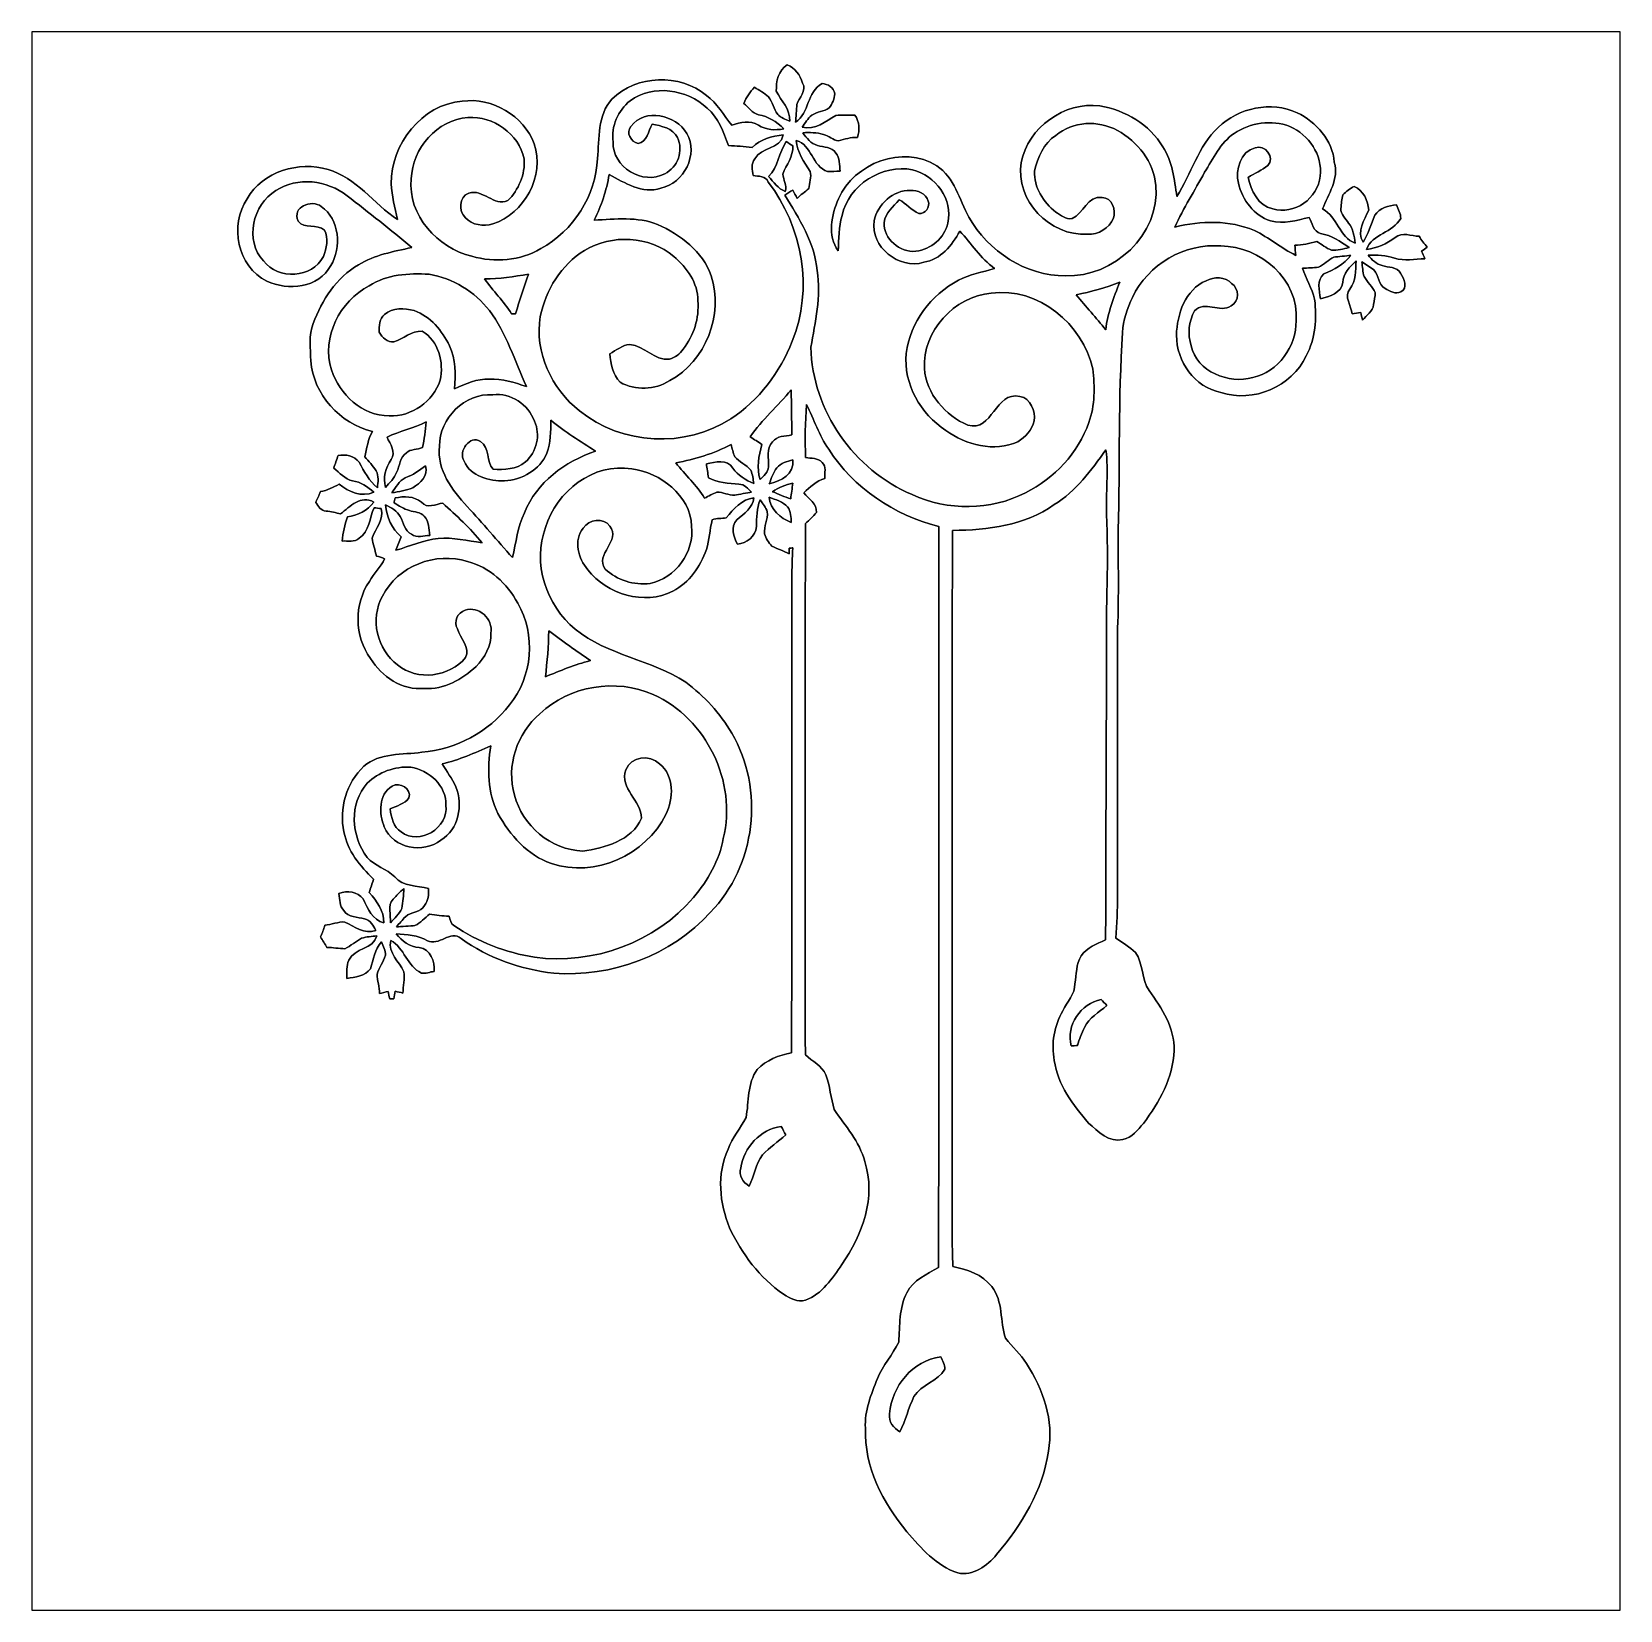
# Model space of a CAD drawing. Header units: centimetres. Extents: x -16.8 to 16.8, y -16.7 to 16.7.
import ezdxf

# ---------------------------------------------------------------- set-up
doc = ezdxf.new("R2010")
doc.units = ezdxf.units.CM
doc.header["$MEASUREMENT"] = 0
doc.layers.add('Layer 1', color=7, linetype='Continuous')

msp = doc.modelspace()

# ---------------------------------------------------------------- linework, layer by layer
at = {"layer": 'Layer 1', "color": 7}
for points, knots in [([(-16.77458, 16.66875), (-16.77458, 16.66875), (16.77458, 16.66875), (16.77458, 16.66875), (16.77458, 16.66875), (16.77458, 16.66875), (16.77458, -16.66875), (16.77458, -16.66875), (16.77458, -16.66875), (16.77458, -16.66875), (-16.77458, -16.66875), (-16.77458, -16.66875), (-16.77458, -16.66875), (-16.77458, -16.66875), (-16.77458, 16.66875), (-16.77458, 16.66875), (-16.77458, 16.66875), (-16.77458, 16.66875), (-16.77458, 16.66875), (-16.77458, 16.66875)], [0, 0, 0, 0, 0.16666667, 0.16666667, 0.16666667, 0.16666667, 0.33333333, 0.33333333, 0.33333333, 0.33333333, 0.5, 0.5, 0.5, 0.5, 0.66666667, 0.66666667, 0.66666667, 0.66666667, 1, 1, 1, 1]), ([(-0.81809, 15.97342), (-1.00683, 15.85136), (-1.05586, 15.62241), (-1.04916, 15.41321), (-1.04916, 15.41321), (-0.94156, 15.20543), (-0.75494, 15.0368), (-0.76235, 14.78209), (-0.76235, 14.78209), (-0.85408, 14.81596), (-0.95321, 14.84806), (-1.01882, 14.92497), (-1.01882, 14.92497), (-1.10808, 15.03468), (-1.12571, 15.18532), (-1.21567, 15.29397), (-1.21567, 15.29397), (-1.30246, 15.37652), (-1.41005, 15.43262), (-1.50918, 15.49788), (-1.50918, 15.49788), (-1.60584, 15.3991), (-1.68028, 15.28233), (-1.73673, 15.15674), (-1.73673, 15.15674), (-1.63971, 15.07172), (-1.56069, 14.94966), (-1.4284, 14.91756), (-1.4284, 14.91756), (-1.22061, 14.88299), (-1.03787, 14.76904), (-0.89394, 14.61876), (-0.89394, 14.61876), (-1.07421, 14.58101), (-1.26788, 14.599), (-1.4284, 14.6939), (-1.4284, 14.6939), (-1.60126, 14.81526), (-1.80904, 14.75246), (-1.98967, 14.69425), (-1.98967, 14.69425), (-2.16112, 14.9098), (-2.30117, 15.1571), (-2.52518, 15.32431), (-2.52518, 15.32431), (-3.0861, 15.78575), (-4.00438, 15.76634), (-4.5212, 15.24564), (-4.5212, 15.24564), (-4.83482, 14.9038), (-4.78296, 14.41662), (-4.826, 13.9887), (-4.826, 13.9887), (-4.85669, 13.20518), (-5.33894, 12.4647), (-6.02156, 12.08899), (-6.02156, 12.08899), (-6.45513, 11.82441), (-6.99841, 11.7923), (-7.48136, 11.92671), (-7.48136, 11.92671), (-8.19573, 12.10733), (-8.84238, 12.78925), (-8.75877, 13.56289), (-8.75877, 13.56289), (-8.73936, 14.20319), (-8.21514, 14.81455), (-7.56214, 14.85547), (-7.56214, 14.85547), (-7.02345, 14.89604), (-6.49005, 14.51292), (-6.37469, 13.9827), (-6.37469, 13.9827), (-6.34894, 13.65744), (-6.49429, 13.33182), (-6.7183, 13.10287), (-6.7183, 13.10287), (-7.01428, 12.97093), (-7.24817, 13.36146), (-7.54415, 13.26056), (-7.54415, 13.26056), (-7.74559, 13.18366), (-7.76923, 12.87639), (-7.61294, 12.74233), (-7.61294, 12.74233), (-7.47395, 12.58394), (-7.23265, 12.55254), (-7.03897, 12.61181), (-7.03897, 12.61181), (-6.36693, 12.82136), (-5.93866, 13.62745), (-6.16056, 14.30055), (-6.16056, 14.30055), (-6.38669, 14.89498), (-7.05132, 15.29256), (-7.68456, 15.20225), (-7.68456, 15.20225), (-8.54075, 15.13311), (-9.19057, 14.29314), (-9.18422, 13.46024), (-9.18422, 13.46024), (-9.17222, 13.20377), (-9.10484, 12.95471), (-9.05193, 12.70459), (-9.05193, 12.70459), (-9.55252, 13.03761), (-9.91623, 13.58829), (-10.51772, 13.75904), (-10.51772, 13.75904), (-11.12908, 13.94284), (-11.90343, 13.72411), (-12.2241, 13.14132), (-12.2241, 13.14132), (-12.60263, 12.58746), (-12.43436, 11.70834), (-11.81065, 11.40354), (-11.81065, 11.40354), (-11.36579, 11.19082), (-10.71033, 11.25573), (-10.46021, 11.73092), (-10.46021, 11.73092), (-10.22244, 12.11192), (-10.27536, 12.71164), (-10.65953, 12.97764), (-10.65953, 12.97764), (-10.86309, 13.13603), (-11.29065, 12.96987), (-11.14496, 12.66966), (-11.14496, 12.66966), (-11.02501, 12.48798), (-10.74244, 12.62309), (-10.59392, 12.47916), (-10.59392, 12.47916), (-10.49761, 12.30665), (-10.55264, 12.09428), (-10.61649, 11.91966), (-10.61649, 11.91966), (-10.8518, 11.46104), (-11.57041, 11.42612), (-11.87838, 11.82793), (-11.87838, 11.82793), (-12.28372, 12.25762), (-12.11192, 13.02456), (-11.61874, 13.31383), (-11.61874, 13.31383), (-11.16471, 13.61511), (-10.53253, 13.53432), (-10.11379, 13.20553), (-10.11379, 13.20553), (-9.65447, 12.84676), (-9.19304, 12.48974), (-8.7503, 12.11016), (-8.7503, 12.11016), (-9.13483, 12.03078), (-9.53523, 11.95352), (-9.8746, 11.74679), (-9.8746, 11.74679), (-10.34098, 11.47798), (-10.64966, 11.00279), (-10.82922, 10.50749), (-10.82922, 10.50749), (-10.93188, 10.25701), (-10.88319, 9.98008), (-10.88178, 9.71762), (-10.88178, 9.71762), (-10.82534, 9.00642), (-10.26619, 8.39082), (-9.57686, 8.22889), (-9.57686, 8.22889), (-9.67916, 8.06485), (-9.69363, 7.87118), (-9.73984, 7.68809), (-9.73984, 7.68809), (-9.65659, 7.5946), (-9.57121, 7.50252), (-9.50136, 7.39846), (-9.50136, 7.39846), (-9.44104, 7.28874), (-9.46221, 7.15857), (-9.47385, 7.04003), (-9.47385, 7.04003), (-9.64883, 7.18185), (-9.75466, 7.38364), (-9.86014, 7.57767), (-9.86014, 7.57767), (-9.96915, 7.71278), (-10.14201, 7.74841), (-10.30499, 7.7216), (-10.30499, 7.7216), (-10.33463, 7.63199), (-10.36602, 7.54274), (-10.39777, 7.45384), (-10.39777, 7.45384), (-10.27289, 7.35436), (-10.16423, 7.21889), (-10.0009, 7.18432), (-10.0009, 7.18432), (-9.82416, 7.16209), (-9.68234, 7.05556), (-9.55111, 6.94478), (-9.55111, 6.94478), (-9.81534, 6.83048), (-10.07322, 6.9529), (-10.28277, 7.11412), (-10.28277, 7.11412), (-10.40836, 7.04744), (-10.53606, 6.98077), (-10.67788, 6.95572), (-10.67788, 6.95572), (-10.70822, 6.87881), (-10.74808, 6.80579), (-10.77666, 6.72818), (-10.77666, 6.72818), (-10.7248, 6.65021), (-10.66553, 6.54685), (-10.55899, 6.5465), (-10.55899, 6.5465), (-10.45457, 6.53627), (-10.35262, 6.51263), (-10.25137, 6.48547), (-10.25137, 6.48547), (-10.05381, 6.64034), (-9.82627, 6.89716), (-9.55181, 6.73241), (-9.55181, 6.73241), (-9.68587, 6.55179), (-9.88871, 6.45301), (-10.1092, 6.42408), (-10.1092, 6.42408), (-10.16741, 6.25792), (-10.20128, 6.08506), (-10.21997, 5.91044), (-10.21997, 5.91044), (-10.10038, 5.92561), (-9.95645, 5.88081), (-9.85979, 5.97429), (-9.85979, 5.97429), (-9.64071, 6.11293), (-9.64177, 6.40292), (-9.54334, 6.61705), (-9.54334, 6.61705), (-9.49431, 6.61141), (-9.44527, 6.60506), (-9.39588, 6.59871), (-9.39588, 6.59871), (-9.33062, 6.35988), (-9.51618, 6.18278), (-9.58427, 5.97429), (-9.58427, 5.97429), (-9.57051, 5.84553), (-9.52253, 5.72311), (-9.49572, 5.59682), (-9.49572, 5.59682), (-9.43786, 5.58024), (-9.38036, 5.56295), (-9.32427, 5.54002), (-9.32427, 5.54002), (-9.398, 5.35975), (-9.55499, 5.23169), (-9.64494, 5.06024), (-9.64494, 5.06024), (-9.97056, 4.58188), (-9.96209, 3.90278), (-9.62096, 3.43394), (-9.62096, 3.43394), (-9.38318, 3.05082), (-8.95279, 2.74884), (-8.48431, 2.80141), (-8.48431, 2.80141), (-8.06591, 2.76966), (-7.68597, 2.98909), (-7.39069, 3.26319), (-7.39069, 3.26319), (-7.20796, 3.44981), (-7.0672, 3.70099), (-7.07708, 3.9691), (-7.07708, 3.9691), (-7.02416, 4.26191), (-7.3346, 4.55612), (-7.62353, 4.44959), (-7.62353, 4.44959), (-7.78475, 4.41007), (-7.86694, 4.20758), (-7.78439, 4.06012), (-7.78439, 4.06012), (-7.73289, 3.85586), (-7.499, 3.66501), (-7.61294, 3.45052), (-7.61294, 3.45052), (-7.9502, 3.04059), (-8.63776, 2.94922), (-9.04946, 3.29847), (-9.04946, 3.29847), (-9.48302, 3.62268), (-9.63754, 4.26967), (-9.36696, 4.74521), (-9.36696, 4.74521), (-9.05122, 5.38551), (-8.24054, 5.69666), (-7.56885, 5.47934), (-7.56885, 5.47934), (-7.10636, 5.36434), (-6.73453, 5.01333), (-6.51122, 4.60234), (-6.51122, 4.60234), (-6.12034, 3.93982), (-6.19901, 3.04377), (-6.68408, 2.45039), (-6.68408, 2.45039), (-7.12788, 1.88242), (-7.81438, 1.50777), (-8.53405, 1.45098), (-8.53405, 1.45098), (-8.9468, 1.39629), (-9.42164, 1.44815), (-9.76101, 1.15464), (-9.76101, 1.15464), (-10.13001, 0.80998), (-10.29159, 0.26), (-10.18081, -0.23107), (-10.18081, -0.23107), (-10.10497, -0.6283), (-9.84497, -0.95885), (-9.55393, -1.22696), (-9.55393, -1.22696), (-9.58744, -1.32045), (-9.61919, -1.41358), (-9.64565, -1.50989), (-9.64565, -1.50989), (-9.48443, -1.69086), (-9.33697, -1.89548), (-9.33732, -2.15018), (-9.33732, -2.15018), (-9.57615, -2.09127), (-9.68128, -1.84997), (-9.77265, -1.64641), (-9.77265, -1.64641), (-9.8933, -1.48414), (-10.10885, -1.46368), (-10.28665, -1.53458), (-10.28665, -1.53458), (-10.26724, -1.65664), (-10.27606, -1.79599), (-10.1854, -1.89301), (-10.1854, -1.89301), (-10.09121, -2.04082), (-9.89118, -2.02389), (-9.74513, -2.06975), (-9.74513, -2.06975), (-9.62343, -2.09338), (-9.56204, -2.21333), (-9.50666, -2.3114), (-9.50666, -2.3114), (-9.75995, -2.40559), (-9.95045, -2.22956), (-10.16071, -2.13325), (-10.16071, -2.13325), (-10.30429, -2.12408), (-10.44328, -2.18793), (-10.5858, -2.20239), (-10.5858, -2.20239), (-10.60556, -2.28741), (-10.63872, -2.36784), (-10.67964, -2.4444), (-10.67964, -2.4444), (-10.62778, -2.51707), (-10.58263, -2.59398), (-10.54347, -2.67441), (-10.54347, -2.67441), (-10.41506, -2.66735), (-10.28806, -2.6984), (-10.16, -2.69663), (-10.16, -2.69663), (-10.03265, -2.64089), (-9.93211, -2.53824), (-9.80722, -2.47791), (-9.80722, -2.47791), (-9.70421, -2.44299), (-9.59344, -2.43946), (-9.48619, -2.42358), (-9.48619, -2.42358), (-9.54969, -2.72098), (-9.9695, -2.66947), (-10.07533, -2.94217), (-10.07533, -2.94217), (-10.14236, -3.05999), (-10.1092, -3.19899), (-10.12014, -3.32775), (-10.12014, -3.32775), (-9.94516, -3.29106), (-9.73314, -3.27978), (-9.62166, -3.12032), (-9.62166, -3.12032), (-9.55358, -2.927), (-9.53558, -2.71216), (-9.38953, -2.55482), (-9.38953, -2.55482), (-9.3539, -2.64478), (-9.29746, -2.73509), (-9.30593, -2.83528), (-9.30593, -2.83528), (-9.34896, -2.97427), (-9.44033, -3.09457), (-9.47949, -3.23533), (-9.47949, -3.23533), (-9.47632, -3.37291), (-9.4301, -3.50661), (-9.43187, -3.64525), (-9.43187, -3.64525), (-9.36978, -3.63044), (-9.30769, -3.61421), (-9.24595, -3.59833), (-9.24595, -3.59833), (-9.23572, -3.64949), (-9.22549, -3.70099), (-9.21526, -3.7532), (-9.21526, -3.7532), (-9.19374, -3.75285), (-9.1507, -3.75285), (-9.12918, -3.7525), (-9.12918, -3.7525), (-9.11895, -3.69958), (-9.10872, -3.64702), (-9.09779, -3.59481), (-9.09779, -3.59481), (-9.04311, -3.60821), (-8.98878, -3.62197), (-8.9341, -3.63573), (-8.9341, -3.63573), (-8.93128, -3.4858), (-8.89529, -3.33446), (-8.91575, -3.18558), (-8.91575, -3.18558), (-9.01418, -2.96298), (-9.25124, -2.79576), (-9.19304, -2.52095), (-9.19304, -2.52095), (-8.90341, -2.68146), (-8.84661, -3.07446), (-8.54287, -3.21028), (-8.54287, -3.21028), (-8.45467, -3.23039), (-8.36507, -3.18558), (-8.27687, -3.17818), (-8.27687, -3.17818), (-8.25994, -2.96333), (-8.34954, -2.71427), (-8.58943, -2.66876), (-8.58943, -2.66876), (-8.79969, -2.66912), (-8.94891, -2.53012), (-9.07697, -2.38372), (-9.07697, -2.38372), (-8.85014, -2.3943), (-8.61907, -2.41194), (-8.41763, -2.52801), (-8.41763, -2.52801), (-8.18233, -2.65606), (-7.92974, -2.28812), (-7.70784, -2.4825), (-7.70784, -2.4825), (-7.13352, -2.89419), (-6.44948, -3.13761), (-5.74922, -3.21486), (-5.74922, -3.21486), (-4.52931, -3.30553), (-3.26919, -2.84374), (-2.44369, -1.93075), (-2.44369, -1.93075), (-1.48131, -0.95074), (-1.29223, 0.67416), (-1.99143, 1.85385), (-1.99143, 1.85385), (-2.23485, 2.27542), (-2.5714, 2.63913), (-2.96086, 2.92876), (-2.96086, 2.92876), (-3.68618, 3.41418), (-4.61433, 3.49215), (-5.29766, 4.05095), (-5.29766, 4.05095), (-5.90374, 4.55189), (-6.21524, 5.45077), (-5.92173, 6.20219), (-5.92173, 6.20219), (-5.69454, 6.95501), (-4.91314, 7.57555), (-4.10422, 7.43797), (-4.10422, 7.43797), (-3.4925, 7.35683), (-2.87126, 6.88305), (-2.83739, 6.22723), (-2.83739, 6.22723), (-2.77742, 5.68149), (-3.17923, 5.12586), (-3.71651, 5.01756), (-3.71651, 5.01756), (-4.05306, 4.97381), (-4.41607, 5.08459), (-4.66196, 5.32165), (-4.66196, 5.32165), (-4.89409, 5.62822), (-4.31765, 5.92455), (-4.56847, 6.22547), (-4.56847, 6.22547), (-4.69724, 6.42549), (-5.00874, 6.36376), (-5.12833, 6.18596), (-5.12833, 6.18596), (-5.33859, 5.92631), (-5.23416, 5.53967), (-5.03061, 5.30648), (-5.03061, 5.30648), (-4.62315, 4.78684), (-3.83858, 4.54413), (-3.23462, 4.85704), (-3.23462, 4.85704), (-2.88078, 5.02955), (-2.65501, 5.37351), (-2.52554, 5.73334), (-2.52554, 5.73334), (-2.46133, 5.9369), (-2.45886, 6.15386), (-2.40171, 6.35847), (-2.40171, 6.35847), (-2.30893, 6.39939), (-2.20451, 6.38422), (-2.10679, 6.40362), (-2.10679, 6.40362), (-1.95227, 6.59271), (-1.77729, 6.79132), (-1.52224, 6.82872), (-1.52224, 6.82872), (-1.5427, 6.61106), (-1.73179, 6.49005), (-1.88313, 6.36164), (-1.88313, 6.36164), (-2.02459, 6.20501), (-1.95615, 6.00569), (-1.87078, 5.84659), (-1.87078, 5.84659), (-1.67181, 5.85788), (-1.49437, 6.01839), (-1.46685, 6.21771), (-1.46685, 6.21771), (-1.46262, 6.40856), (-1.47038, 6.60365), (-1.39206, 6.78251), (-1.39206, 6.78251), (-1.33562, 6.70278), (-1.27035, 6.62552), (-1.23966, 6.53097), (-1.23966, 6.53097), (-1.22555, 6.37258), (-1.31057, 6.22194), (-1.29963, 6.06425), (-1.29963, 6.06425), (-1.26859, 5.96724), (-1.20932, 5.8801), (-1.14265, 5.80425), (-1.14265, 5.80425), (-1.02235, 5.74746), (-0.895, 5.70195), (-0.77576, 5.64092), (-0.77576, 5.64092), (-0.77646, 5.68219), (-0.77717, 5.72347), (-0.77788, 5.76474), (-0.77788, 5.76474), (-0.75847, 5.76509), (-0.71967, 5.76615), (-0.70026, 5.76651), (-0.70026, 5.76651), (-0.71332, 5.55554), (-0.71967, 5.34458), (-0.72214, 5.13292), (-0.72214, 5.13292), (-0.72813, 1.78964), (-0.71579, -1.55399), (-0.72813, -4.89761), (-0.72813, -4.89761), (-0.99413, -4.947), (-1.26436, -5.04719), (-1.45274, -5.24969), (-1.45274, -5.24969), (-1.66617, -5.54214), (-1.62489, -5.92667), (-1.68839, -6.26181), (-1.68839, -6.26181), (-1.80869, -6.48723), (-1.9752, -6.68902), (-2.06763, -6.92961), (-2.06763, -6.92961), (-2.31281, -7.4549), (-2.24966, -8.07156), (-2.03659, -8.59508), (-2.03659, -8.59508), (-1.77518, -9.14153), (-1.39947, -9.64988), (-0.89606, -9.99631), (-0.89606, -9.99631), (-0.76094, -10.07498), (-0.59866, -10.17764), (-0.43568, -10.11661), (-0.43568, -10.11661), (-0.07973, -9.99666), (0.13017, -9.65729), (0.3362, -9.36696), (0.3362, -9.36696), (0.76623, -8.74219), (1.06433, -7.94597), (0.81844, -7.18996), (0.81844, -7.18996), (0.70838, -6.77086), (0.41204, -6.44066), (0.16933, -6.09424), (0.16933, -6.09424), (0.11042, -5.84906), (0.07585, -5.59823), (-0.00071, -5.35799), (-0.00071, -5.35799), (-0.09031, -5.17278), (-0.28857, -5.07189), (-0.43639, -4.94136), (-0.43639, -4.94136), (-0.44027, -1.2005), (-0.4512, 2.54071), (-0.43109, 6.28121), (-0.43109, 6.28121), (-0.35384, 6.35952), (-0.26846, 6.43149), (-0.20038, 6.51827), (-0.20038, 6.51827), (-0.18803, 6.6989), (-0.36759, 6.80473), (-0.46637, 6.93103), (-0.46637, 6.93103), (-0.33902, 7.05732), (-0.20038, 7.17938), (-0.02575, 7.23336), (-0.02575, 7.23336), (-0.03775, 7.34519), (0.02222, 7.49159), (-0.08255, 7.57273), (-0.08255, 7.57273), (-0.17216, 7.66833), (-0.31327, 7.66127), (-0.43215, 7.67397), (-0.43215, 7.67397), (-0.44274, 8.04862), (-0.44097, 8.42327), (-0.41204, 8.79687), (-0.41204, 8.79687), (-0.25188, 8.4836), (-0.14958, 8.14141), (0.0568, 7.85142), (0.0568, 7.85142), (0.58138, 7.03368), (1.44533, 6.46077), (2.38019, 6.21841), (2.38019, 6.21841), (2.38019, 1.00295), (2.38548, -4.21252), (2.37737, -9.42799), (2.37737, -9.42799), (2.13395, -9.57545), (1.8415, -9.69574), (1.70744, -9.9635), (1.70744, -9.9635), (1.53882, -10.28559), (1.56351, -10.6553), (1.53705, -11.00631), (1.53705, -11.00631), (1.40864, -11.27407), (1.19874, -11.49879), (1.0862, -11.77643), (1.0862, -11.77643), (0.95462, -12.1098), (0.8128, -12.45729), (0.83114, -12.82347), (0.83114, -12.82347), (0.80716, -13.63768), (1.19803, -14.40215), (1.71062, -15.01105), (1.71062, -15.01105), (2.0066, -15.36277), (2.33257, -15.72895), (2.7813, -15.87994), (2.7813, -15.87994), (3.10586, -15.95155), (3.40713, -15.73036), (3.60327, -15.49329), (3.60327, -15.49329), (4.12962, -14.86782), (4.5847, -14.13651), (4.69653, -13.31172), (4.69653, -13.31172), (4.81965, -12.66261), (4.58047, -12.00362), (4.23721, -11.45963), (4.23721, -11.45963), (4.11092, -11.26243), (3.93312, -11.10756), (3.7906, -10.92447), (3.7906, -10.92447), (3.67065, -10.56816), (3.74826, -10.14589), (3.50061, -9.83403), (3.50061, -9.83403), (3.30165, -9.57686), (2.98379, -9.4682), (2.67617, -9.41211), (2.67617, -9.41211), (2.6476, -7.99783), (2.67088, -6.58283), (2.66347, -5.16819), (2.66347, -5.16819), (2.67088, -1.39912), (2.64866, 2.36996), (2.67476, 6.13869), (2.67476, 6.13869), (3.41454, 6.14116), (4.19911, 6.2424), (4.81859, 6.68161), (4.81859, 6.68161), (5.28214, 6.96348), (5.59999, 7.41045), (5.91326, 7.84084), (5.91326, 7.84084), (5.96688, 7.38858), (5.90867, 6.93314), (5.92561, 6.47947), (5.92561, 6.47947), (5.97323, 5.5058), (5.90797, 4.53178), (5.92667, 3.55741), (5.92667, 3.55741), (5.91714, 1.53458), (5.9115, -0.48824), (5.90585, -2.51178), (5.90585, -2.51178), (5.72064, -2.59997), (5.5058, -2.66806), (5.38833, -2.84798), (5.38833, -2.84798), (5.27544, -3.02189), (5.29449, -3.24203), (5.25674, -3.43747), (5.25674, -3.43747), (5.26203, -3.66042), (5.08882, -3.81953), (5.00309, -4.01038), (5.00309, -4.01038), (4.81894, -4.32329), (4.75051, -4.70076), (4.82247, -5.05813), (4.82247, -5.05813), (4.8895, -5.57107), (5.21758, -5.99828), (5.54567, -6.37857), (5.54567, -6.37857), (5.74428, -6.55602), (5.97676, -6.79909), (6.27204, -6.72959), (6.27204, -6.72959), (6.46254, -6.69043), (6.58142, -6.52216), (6.70313, -6.38598), (6.70313, -6.38598), (7.04286, -5.94219), (7.33566, -5.42184), (7.35012, -4.84893), (7.35012, -4.84893), (7.37129, -4.36845), (7.08977, -3.95676), (6.82731, -3.58175), (6.82731, -3.58175), (6.65445, -3.34363), (6.71019, -3.0159), (6.53415, -2.77918), (6.53415, -2.77918), (6.4135, -2.65748), (6.26392, -2.57175), (6.12246, -2.47756), (6.12246, -2.47756), (6.13939, -2.17523), (6.15879, -1.8729), (6.15597, -1.56986), (6.15597, -1.56986), (6.1595, 0.3115), (6.15033, 2.19322), (6.15915, 4.07458), (6.15915, 4.07458), (6.18772, 4.76426), (6.16726, 5.4543), (6.17326, 6.14398), (6.17326, 6.14398), (6.20748, 7.53498), (6.16902, 8.92845), (6.26569, 10.31769), (6.26569, 10.31769), (6.27133, 10.57839), (6.36552, 10.82604), (6.47418, 11.05923), (6.47418, 11.05923), (6.79556, 11.75561), (7.57731, 12.20752), (8.34178, 12.14508), (8.34178, 12.14508), (9.16764, 12.14085), (10.0009, 11.43564), (9.92858, 10.56675), (9.92858, 10.56675), (9.9374, 10.02242), (9.55287, 9.48725), (9.01453, 9.36519), (9.01453, 9.36519), (8.51041, 9.22408), (7.8292, 9.48549), (7.71278, 10.03794), (7.71278, 10.03794), (7.63411, 10.2743), (7.65881, 10.55829), (7.78439, 10.77172), (7.78439, 10.77172), (7.99253, 11.00384), (8.31885, 10.71492), (8.55557, 10.88178), (8.55557, 10.88178), (8.74289, 10.96539), (8.72455, 11.24761), (8.56721, 11.3538), (8.56721, 11.3538), (8.43174, 11.50408), (8.19397, 11.49703), (8.02675, 11.40954), (8.02675, 11.40954), (7.58684, 11.22468), (7.41221, 10.70151), (7.40234, 10.26089), (7.40234, 10.26089), (7.40234, 9.70351), (7.78545, 9.1627), (8.34249, 9.0491), (8.34249, 9.0491), (9.02652, 8.82721), (9.83721, 9.17257), (10.14095, 9.82557), (10.14095, 9.82557), (10.34274, 10.18857), (10.36602, 10.61508), (10.32087, 11.01901), (10.32087, 11.01901), (10.25807, 11.24691), (10.1473, 11.45787), (10.06122, 11.6773), (10.06122, 11.6773), (10.17517, 11.67906), (10.28735, 11.68294), (10.40095, 11.69882), (10.40095, 11.69882), (10.51983, 11.75173), (10.60873, 11.85404), (10.72656, 11.90978), (10.72656, 11.90978), (10.81546, 11.9186), (10.99291, 11.93694), (11.08181, 11.94611), (11.08181, 11.94611), (10.94034, 11.75667), (10.73079, 11.64519), (10.51631, 11.55594), (10.51631, 11.55594), (10.35579, 11.424), (10.41753, 11.20704), (10.44434, 11.0296), (10.44434, 11.0296), (10.62743, 11.07757), (10.88637, 11.15377), (10.91706, 11.37497), (10.91706, 11.37497), (10.92482, 11.5697), (11.06382, 11.7034), (11.19434, 11.82758), (11.19434, 11.82758), (11.1827, 11.62403), (11.20387, 11.40213), (11.06205, 11.23597), (11.06205, 11.23597), (10.92941, 11.07687), (11.10086, 10.87967), (11.10968, 10.71033), (11.10968, 10.71033), (11.17106, 10.72021), (11.2328, 10.73044), (11.29453, 10.74032), (11.29453, 10.74032), (11.30653, 10.6867), (11.31887, 10.63272), (11.33157, 10.5791), (11.33157, 10.5791), (11.41871, 10.67858), (11.54853, 10.76396), (11.56511, 10.90542), (11.56511, 10.90542), (11.57852, 10.98973), (11.60004, 11.07369), (11.59792, 11.15942), (11.59792, 11.15942), (11.54747, 11.28818), (11.42929, 11.37779), (11.36685, 11.5002), (11.36685, 11.5002), (11.33299, 11.60004), (11.33228, 11.70693), (11.31746, 11.81029), (11.31746, 11.81029), (11.40354, 11.75773), (11.48821, 11.70129), (11.57076, 11.64167), (11.57076, 11.64167), (11.67342, 11.52419), (11.66036, 11.32523), (11.81029, 11.24726), (11.81029, 11.24726), (11.90801, 11.1947), (12.0269, 11.11462), (12.13908, 11.17776), (12.13908, 11.17776), (12.29889, 11.24479), (12.20823, 11.45681), (12.13661, 11.57005), (12.13661, 11.57005), (12.06253, 11.71046), (11.87238, 11.68647), (11.7475, 11.73163), (11.7475, 11.73163), (11.62015, 11.75526), (11.53125, 11.85933), (11.44799, 11.94929), (11.44799, 11.94929), (11.63673, 11.96093), (11.82511, 11.94506), (12.00785, 11.89038), (12.00785, 11.89038), (12.21634, 11.81806), (12.43436, 11.86709), (12.64779, 11.87556), (12.64779, 11.87556), (12.62451, 11.92953), (12.60157, 11.9828), (12.579, 12.03642), (12.579, 12.03642), (12.61921, 12.065), (12.65978, 12.09393), (12.70035, 12.12286), (12.70035, 12.12286), (12.63403, 12.19094), (12.573, 12.26432), (12.52855, 12.34863), (12.52855, 12.34863), (12.36204, 12.35745), (12.16625, 12.44424), (12.02161, 12.32112), (12.02161, 12.32112), (11.8431, 12.18636), (11.63849, 12.09534), (11.41589, 12.07276), (11.41589, 12.07276), (11.5383, 12.41037), (11.97716, 12.41954), (12.13767, 12.72787), (12.13767, 12.72787), (12.14367, 12.82912), (12.08052, 12.92084), (12.05018, 13.01468), (12.05018, 13.01468), (11.87838, 12.99704), (11.69247, 12.95329), (11.59439, 12.79313), (11.59439, 12.79313), (11.50796, 12.60475), (11.45222, 12.40226), (11.34498, 12.2234), (11.34498, 12.2234), (11.20528, 12.45094), (11.36756, 12.69294), (11.46175, 12.90144), (11.46175, 12.90144), (11.45328, 13.10287), (11.34674, 13.31348), (11.15589, 13.40097), (11.15589, 13.40097), (11.06699, 13.35687), (10.98303, 13.29725), (10.91565, 13.22458), (10.91565, 13.22458), (10.88813, 13.1318), (10.88355, 13.03408), (10.87614, 12.93812), (10.87614, 12.93812), (10.86309, 12.81218), (10.97809, 12.72469), (11.03595, 12.62662), (11.03595, 12.62662), (11.14107, 12.51091), (11.15095, 12.34722), (11.17812, 12.20188), (11.17812, 12.20188), (10.83522, 12.32958), (10.80558, 12.76456), (10.48773, 12.92684), (10.48773, 12.92684), (10.61014, 13.24257), (10.8391, 13.55443), (10.73573, 13.91144), (10.73573, 13.91144), (10.6994, 14.37464), (10.35614, 14.76128), (9.95221, 14.95848), (9.95221, 14.95848), (9.40117, 15.21354), (8.71291, 15.06326), (8.28181, 14.64769), (8.28181, 14.64769), (7.86271, 14.24728), (7.71207, 13.66873), (7.4108, 13.1893), (7.4108, 13.1893), (7.35506, 13.54737), (7.32543, 13.93155), (7.11341, 14.23846), (7.11341, 14.23846), (6.83436, 14.71189), (6.31719, 15.0114), (5.7852, 15.10489), (5.7852, 15.10489), (5.03626, 15.19343), (4.26402, 14.65333), (4.12468, 13.90474), (4.12468, 13.90474), (3.99344, 13.11134), (4.72934, 12.33911), (5.52168, 12.39661), (5.52168, 12.39661), (5.75557, 12.36451), (5.97535, 12.52749), (6.07519, 12.72857), (6.07519, 12.72857), (6.1281, 12.89403), (6.04238, 13.17272), (5.83424, 13.16743), (5.83424, 13.16743), (5.51921, 13.214), (5.44054, 12.83088), (5.19747, 12.72222), (5.19747, 12.72222), (5.06836, 12.69682), (4.95547, 12.79772), (4.8514, 12.8591), (4.8514, 12.8591), (4.59422, 13.0683), (4.38221, 13.38439), (4.40655, 13.72835), (4.40655, 13.72835), (4.47111, 14.01586), (4.59352, 14.31396), (4.85175, 14.47976), (4.85175, 14.47976), (5.21441, 14.77892), (5.74499, 14.8082), (6.15386, 14.58454), (6.15386, 14.58454), (6.58283, 14.35206), (6.92644, 13.92096), (6.96595, 13.42249), (6.96595, 13.42249), (7.06261, 12.3885), (6.06884, 11.47374), (5.06236, 11.51714), (5.06236, 11.51714), (4.21816, 11.50373), (3.429, 12.03501), (3.01766, 12.75327), (3.01766, 12.75327), (2.81481, 13.12651), (2.71357, 13.59217), (2.33751, 13.83841), (2.33751, 13.83841), (1.62489, 14.29138), (0.5909, 13.89486), (0.26529, 13.14097), (0.26529, 13.14097), (0.11501, 12.80477), (0.02575, 12.36204), (0.25612, 12.04242), (0.25612, 12.04242), (0.27234, 12.29113), (0.26141, 12.54689), (0.33972, 12.78714), (0.33972, 12.78714), (0.47413, 13.43378), (1.18992, 13.87828), (1.82915, 13.75375), (1.82915, 13.75375), (2.30752, 13.63909), (2.69346, 13.12686), (2.5714, 12.62803), (2.5714, 12.62803), (2.50684, 12.31371), (2.21474, 12.07311), (1.90077, 12.0336), (1.90077, 12.0336), (1.55751, 11.99974), (1.21285, 12.29184), (1.22626, 12.6425), (1.22626, 12.6425), (1.24989, 12.84287), (1.4224, 12.97552), (1.54376, 13.11945), (1.54376, 13.11945), (1.69616, 13.04184), (1.80658, 12.90002), (1.96356, 12.83088), (1.96356, 12.83088), (2.09515, 12.81571), (2.20451, 12.97234), (2.159, 13.09405), (2.159, 13.09405), (2.10855, 13.24822), (1.93781, 13.33112), (1.78294, 13.31807), (1.78294, 13.31807), (1.4157, 13.32618), (1.09149, 13.02491), (1.01424, 12.67672), (1.01424, 12.67672), (0.93909, 12.12462), (1.53917, 11.64096), (2.06446, 11.80006), (2.06446, 11.80006), (2.42358, 11.85616), (2.66206, 12.1599), (2.82646, 12.46011), (2.82646, 12.46011), (3.06811, 12.19341), (3.26708, 11.88826), (3.55988, 11.67024), (3.55988, 11.67024), (3.30376, 11.59228), (3.03565, 11.54642), (2.79717, 11.41942), (2.79717, 11.41942), (2.21791, 11.11744), (1.77341, 10.53006), (1.69651, 9.87496), (1.69651, 9.87496), (1.6323, 9.22726), (1.99425, 8.59578), (2.53048, 8.249), (2.53048, 8.249), (2.95875, 7.93644), (3.55212, 7.78722), (4.05271, 8.01158), (4.05271, 8.01158), (4.21217, 8.10966), (4.35187, 8.26311), (4.39349, 8.44973), (4.39349, 8.44973), (4.42877, 8.65046), (4.32435, 8.93551), (4.0954, 8.96408), (4.0954, 8.96408), (3.56553, 9.08897), (3.52425, 8.20773), (2.9972, 8.36048), (2.9972, 8.36048), (2.51919, 8.56051), (2.11631, 9.02476), (2.07751, 9.55393), (2.07751, 9.55393), (2.03376, 10.34627), (2.70933, 11.07652), (3.48968, 11.14707), (3.48968, 11.14707), (4.48169, 11.28748), (5.42537, 10.49479), (5.63386, 9.54793), (5.63386, 9.54793), (5.67831, 9.17399), (5.68254, 8.77817), (5.55166, 8.41939), (5.55166, 8.41939), (5.32871, 7.77205), (4.82388, 7.23688), (4.21605, 6.93314), (4.21605, 6.93314), (3.47909, 6.55249), (2.56646, 6.5465), (1.81681, 6.89539), (1.81681, 6.89539), (0.59055, 7.41116), (-0.29139, 8.67022), (-0.31962, 10.00442), (-0.31962, 10.00442), (-0.22543, 10.53818), (-0.10125, 11.07934), (-0.18662, 11.62509), (-0.18662, 11.62509), (-0.23777, 12.21634), (-0.56903, 12.72681), (-0.87171, 13.21894), (-0.87171, 13.21894), (-0.81456, 13.25527), (-0.75706, 13.29126), (-0.69885, 13.32583), (-0.69885, 13.32583), (-0.66957, 13.26727), (-0.64029, 13.20871), (-0.61066, 13.15014), (-0.61066, 13.15014), (-0.53728, 13.22917), (-0.44203, 13.28279), (-0.36477, 13.35687), (-0.36477, 13.35687), (-0.35278, 13.47294), (-0.30021, 13.60064), (-0.33584, 13.71776), (-0.33584, 13.71776), (-0.46637, 13.92026), (-0.61031, 14.12416), (-0.62865, 14.37428), (-0.62865, 14.37428), (-0.29386, 14.2748), (-0.29351, 13.82324), (0.03387, 13.71565), (0.03387, 13.71565), (0.121, 13.71036), (0.20849, 13.72552), (0.29633, 13.72517), (0.29633, 13.72517), (0.28046, 13.85429), (0.30198, 14.00351), (0.2092, 14.10794), (0.2092, 14.10794), (0.13123, 14.2434), (-0.05221, 14.22188), (-0.17639, 14.27021), (-0.17639, 14.27021), (-0.32173, 14.29632), (-0.40958, 14.42649), (-0.49036, 14.53762), (-0.49036, 14.53762), (-0.34396, 14.54326), (-0.19579, 14.53974), (-0.05362, 14.50128), (-0.05362, 14.50128), (0.05503, 14.46989), (0.14852, 14.37781), (0.26317, 14.36793), (0.26317, 14.36793), (0.39652, 14.39439), (0.52564, 14.44837), (0.66499, 14.43496), (0.66499, 14.43496), (0.72178, 14.59689), (0.70203, 14.76551), (0.61136, 14.91086), (0.61136, 14.91086), (0.47696, 14.90274), (0.34184, 14.91227), (0.20779, 14.90239), (0.20779, 14.90239), (-0.01199, 14.77363), (-0.22507, 14.59301), (-0.50412, 14.65157), (-0.50412, 14.65157), (-0.44379, 14.74117), (-0.38488, 14.83466), (-0.30198, 14.90521), (-0.30198, 14.90521), (-0.19156, 14.986), (-0.03845, 14.98071), (0.0702, 15.06467), (0.0702, 15.06467), (0.13406, 15.14969), (0.17745, 15.25482), (0.1845, 15.36136), (0.1845, 15.36136), (0.16792, 15.48589), (0.03598, 15.5702), (-0.08255, 15.57655), (-0.08255, 15.57655), (-0.41099, 15.39593), (-0.34325, 14.95778), (-0.64382, 14.75811), (-0.64382, 14.75811), (-0.63606, 14.85089), (-0.62054, 15.03645), (-0.61313, 15.12923), (-0.61313, 15.12923), (-0.57256, 15.27986), (-0.39688, 15.4245), (-0.49601, 15.58607), (-0.49601, 15.58607), (-0.54046, 15.75999), (-0.65546, 15.89722), (-0.81809, 15.97342)], [0, 0, 0, 0, 0.00304878, 0.00304878, 0.00304878, 0.00304878, 0.00609756, 0.00609756, 0.00609756, 0.00609756, 0.00914634, 0.00914634, 0.00914634, 0.00914634, 0.01219512, 0.01219512, 0.01219512, 0.01219512, 0.0152439, 0.0152439, 0.0152439, 0.0152439, 0.01829268, 0.01829268, 0.01829268, 0.01829268, 0.02134146, 0.02134146, 0.02134146, 0.02134146, 0.02439024, 0.02439024, 0.02439024, 0.02439024, 0.02743902, 0.02743902, 0.02743902, 0.02743902, 0.0304878, 0.0304878, 0.0304878, 0.0304878, 0.03353659, 0.03353659, 0.03353659, 0.03353659, 0.03658537, 0.03658537, 0.03658537, 0.03658537, 0.03963415, 0.03963415, 0.03963415, 0.03963415, 0.04268293, 0.04268293, 0.04268293, 0.04268293, 0.04573171, 0.04573171, 0.04573171, 0.04573171, 0.04878049, 0.04878049, 0.04878049, 0.04878049, 0.05182927, 0.05182927, 0.05182927, 0.05182927, 0.05487805, 0.05487805, 0.05487805, 0.05487805, 0.05792683, 0.05792683, 0.05792683, 0.05792683, 0.06097561, 0.06097561, 0.06097561, 0.06097561, 0.06402439, 0.06402439, 0.06402439, 0.06402439, 0.06707317, 0.06707317, 0.06707317, 0.06707317, 0.07012195, 0.07012195, 0.07012195, 0.07012195, 0.07317073, 0.07317073, 0.07317073, 0.07317073, 0.07621951, 0.07621951, 0.07621951, 0.07621951, 0.07926829, 0.07926829, 0.07926829, 0.07926829, 0.08231707, 0.08231707, 0.08231707, 0.08231707, 0.08536585, 0.08536585, 0.08536585, 0.08536585, 0.08841463, 0.08841463, 0.08841463, 0.08841463, 0.09146341, 0.09146341, 0.09146341, 0.09146341, 0.0945122, 0.0945122, 0.0945122, 0.0945122, 0.09756098, 0.09756098, 0.09756098, 0.09756098, 0.10060976, 0.10060976, 0.10060976, 0.10060976, 0.10365854, 0.10365854, 0.10365854, 0.10365854, 0.10670732, 0.10670732, 0.10670732, 0.10670732, 0.1097561, 0.1097561, 0.1097561, 0.1097561, 0.11280488, 0.11280488, 0.11280488, 0.11280488, 0.11585366, 0.11585366, 0.11585366, 0.11585366, 0.11890244, 0.11890244, 0.11890244, 0.11890244, 0.12195122, 0.12195122, 0.12195122, 0.12195122, 0.125, 0.125, 0.125, 0.125, 0.12804878, 0.12804878, 0.12804878, 0.12804878, 0.13109756, 0.13109756, 0.13109756, 0.13109756, 0.13414634, 0.13414634, 0.13414634, 0.13414634, 0.13719512, 0.13719512, 0.13719512, 0.13719512, 0.1402439, 0.1402439, 0.1402439, 0.1402439, 0.14329268, 0.14329268, 0.14329268, 0.14329268, 0.14634146, 0.14634146, 0.14634146, 0.14634146, 0.14939024, 0.14939024, 0.14939024, 0.14939024, 0.15243902, 0.15243902, 0.15243902, 0.15243902, 0.1554878, 0.1554878, 0.1554878, 0.1554878, 0.15853659, 0.15853659, 0.15853659, 0.15853659, 0.16158537, 0.16158537, 0.16158537, 0.16158537, 0.16463415, 0.16463415, 0.16463415, 0.16463415, 0.16768293, 0.16768293, 0.16768293, 0.16768293, 0.17073171, 0.17073171, 0.17073171, 0.17073171, 0.17378049, 0.17378049, 0.17378049, 0.17378049, 0.17682927, 0.17682927, 0.17682927, 0.17682927, 0.17987805, 0.17987805, 0.17987805, 0.17987805, 0.18292683, 0.18292683, 0.18292683, 0.18292683, 0.18597561, 0.18597561, 0.18597561, 0.18597561, 0.18902439, 0.18902439, 0.18902439, 0.18902439, 0.19207317, 0.19207317, 0.19207317, 0.19207317, 0.19512195, 0.19512195, 0.19512195, 0.19512195, 0.19817073, 0.19817073, 0.19817073, 0.19817073, 0.20121951, 0.20121951, 0.20121951, 0.20121951, 0.20426829, 0.20426829, 0.20426829, 0.20426829, 0.20731707, 0.20731707, 0.20731707, 0.20731707, 0.21036585, 0.21036585, 0.21036585, 0.21036585, 0.21341463, 0.21341463, 0.21341463, 0.21341463, 0.21646341, 0.21646341, 0.21646341, 0.21646341, 0.2195122, 0.2195122, 0.2195122, 0.2195122, 0.22256098, 0.22256098, 0.22256098, 0.22256098, 0.22560976, 0.22560976, 0.22560976, 0.22560976, 0.22865854, 0.22865854, 0.22865854, 0.22865854, 0.23170732, 0.23170732, 0.23170732, 0.23170732, 0.2347561, 0.2347561, 0.2347561, 0.2347561, 0.23780488, 0.23780488, 0.23780488, 0.23780488, 0.24085366, 0.24085366, 0.24085366, 0.24085366, 0.24390244, 0.24390244, 0.24390244, 0.24390244, 0.24695122, 0.24695122, 0.24695122, 0.24695122, 0.25, 0.25, 0.25, 0.25, 0.25304878, 0.25304878, 0.25304878, 0.25304878, 0.25609756, 0.25609756, 0.25609756, 0.25609756, 0.25914634, 0.25914634, 0.25914634, 0.25914634, 0.26219512, 0.26219512, 0.26219512, 0.26219512, 0.2652439, 0.2652439, 0.2652439, 0.2652439, 0.26829268, 0.26829268, 0.26829268, 0.26829268, 0.27134146, 0.27134146, 0.27134146, 0.27134146, 0.27439024, 0.27439024, 0.27439024, 0.27439024, 0.27743902, 0.27743902, 0.27743902, 0.27743902, 0.2804878, 0.2804878, 0.2804878, 0.2804878, 0.28353659, 0.28353659, 0.28353659, 0.28353659, 0.28658537, 0.28658537, 0.28658537, 0.28658537, 0.28963415, 0.28963415, 0.28963415, 0.28963415, 0.29268293, 0.29268293, 0.29268293, 0.29268293, 0.29573171, 0.29573171, 0.29573171, 0.29573171, 0.29878049, 0.29878049, 0.29878049, 0.29878049, 0.30182927, 0.30182927, 0.30182927, 0.30182927, 0.30487805, 0.30487805, 0.30487805, 0.30487805, 0.30792683, 0.30792683, 0.30792683, 0.30792683, 0.31097561, 0.31097561, 0.31097561, 0.31097561, 0.31402439, 0.31402439, 0.31402439, 0.31402439, 0.31707317, 0.31707317, 0.31707317, 0.31707317, 0.32012195, 0.32012195, 0.32012195, 0.32012195, 0.32317073, 0.32317073, 0.32317073, 0.32317073, 0.32621951, 0.32621951, 0.32621951, 0.32621951, 0.32926829, 0.32926829, 0.32926829, 0.32926829, 0.33231707, 0.33231707, 0.33231707, 0.33231707, 0.33536585, 0.33536585, 0.33536585, 0.33536585, 0.33841463, 0.33841463, 0.33841463, 0.33841463, 0.34146341, 0.34146341, 0.34146341, 0.34146341, 0.3445122, 0.3445122, 0.3445122, 0.3445122, 0.34756098, 0.34756098, 0.34756098, 0.34756098, 0.35060976, 0.35060976, 0.35060976, 0.35060976, 0.35365854, 0.35365854, 0.35365854, 0.35365854, 0.35670732, 0.35670732, 0.35670732, 0.35670732, 0.3597561, 0.3597561, 0.3597561, 0.3597561, 0.36280488, 0.36280488, 0.36280488, 0.36280488, 0.36585366, 0.36585366, 0.36585366, 0.36585366, 0.36890244, 0.36890244, 0.36890244, 0.36890244, 0.37195122, 0.37195122, 0.37195122, 0.37195122, 0.375, 0.375, 0.375, 0.375, 0.37804878, 0.37804878, 0.37804878, 0.37804878, 0.38109756, 0.38109756, 0.38109756, 0.38109756, 0.38414634, 0.38414634, 0.38414634, 0.38414634, 0.38719512, 0.38719512, 0.38719512, 0.38719512, 0.3902439, 0.3902439, 0.3902439, 0.3902439, 0.39329268, 0.39329268, 0.39329268, 0.39329268, 0.39634146, 0.39634146, 0.39634146, 0.39634146, 0.39939024, 0.39939024, 0.39939024, 0.39939024, 0.40243902, 0.40243902, 0.40243902, 0.40243902, 0.4054878, 0.4054878, 0.4054878, 0.4054878, 0.40853659, 0.40853659, 0.40853659, 0.40853659, 0.41158537, 0.41158537, 0.41158537, 0.41158537, 0.41463415, 0.41463415, 0.41463415, 0.41463415, 0.41768293, 0.41768293, 0.41768293, 0.41768293, 0.42073171, 0.42073171, 0.42073171, 0.42073171, 0.42378049, 0.42378049, 0.42378049, 0.42378049, 0.42682927, 0.42682927, 0.42682927, 0.42682927, 0.42987805, 0.42987805, 0.42987805, 0.42987805, 0.43292683, 0.43292683, 0.43292683, 0.43292683, 0.43597561, 0.43597561, 0.43597561, 0.43597561, 0.43902439, 0.43902439, 0.43902439, 0.43902439, 0.44207317, 0.44207317, 0.44207317, 0.44207317, 0.44512195, 0.44512195, 0.44512195, 0.44512195, 0.44817073, 0.44817073, 0.44817073, 0.44817073, 0.45121951, 0.45121951, 0.45121951, 0.45121951, 0.45426829, 0.45426829, 0.45426829, 0.45426829, 0.45731707, 0.45731707, 0.45731707, 0.45731707, 0.46036585, 0.46036585, 0.46036585, 0.46036585, 0.46341463, 0.46341463, 0.46341463, 0.46341463, 0.46646341, 0.46646341, 0.46646341, 0.46646341, 0.4695122, 0.4695122, 0.4695122, 0.4695122, 0.47256098, 0.47256098, 0.47256098, 0.47256098, 0.47560976, 0.47560976, 0.47560976, 0.47560976, 0.47865854, 0.47865854, 0.47865854, 0.47865854, 0.48170732, 0.48170732, 0.48170732, 0.48170732, 0.4847561, 0.4847561, 0.4847561, 0.4847561, 0.48780488, 0.48780488, 0.48780488, 0.48780488, 0.49085366, 0.49085366, 0.49085366, 0.49085366, 0.49390244, 0.49390244, 0.49390244, 0.49390244, 0.49695122, 0.49695122, 0.49695122, 0.49695122, 0.5, 0.5, 0.5, 0.5, 0.50304878, 0.50304878, 0.50304878, 0.50304878, 0.50609756, 0.50609756, 0.50609756, 0.50609756, 0.50914634, 0.50914634, 0.50914634, 0.50914634, 0.51219512, 0.51219512, 0.51219512, 0.51219512, 0.5152439, 0.5152439, 0.5152439, 0.5152439, 0.51829268, 0.51829268, 0.51829268, 0.51829268, 0.52134146, 0.52134146, 0.52134146, 0.52134146, 0.52439024, 0.52439024, 0.52439024, 0.52439024, 0.52743902, 0.52743902, 0.52743902, 0.52743902, 0.5304878, 0.5304878, 0.5304878, 0.5304878, 0.53353659, 0.53353659, 0.53353659, 0.53353659, 0.53658537, 0.53658537, 0.53658537, 0.53658537, 0.53963415, 0.53963415, 0.53963415, 0.53963415, 0.54268293, 0.54268293, 0.54268293, 0.54268293, 0.54573171, 0.54573171, 0.54573171, 0.54573171, 0.54878049, 0.54878049, 0.54878049, 0.54878049, 0.55182927, 0.55182927, 0.55182927, 0.55182927, 0.55487805, 0.55487805, 0.55487805, 0.55487805, 0.55792683, 0.55792683, 0.55792683, 0.55792683, 0.56097561, 0.56097561, 0.56097561, 0.56097561, 0.56402439, 0.56402439, 0.56402439, 0.56402439, 0.56707317, 0.56707317, 0.56707317, 0.56707317, 0.57012195, 0.57012195, 0.57012195, 0.57012195, 0.57317073, 0.57317073, 0.57317073, 0.57317073, 0.57621951, 0.57621951, 0.57621951, 0.57621951, 0.57926829, 0.57926829, 0.57926829, 0.57926829, 0.58231707, 0.58231707, 0.58231707, 0.58231707, 0.58536585, 0.58536585, 0.58536585, 0.58536585, 0.58841463, 0.58841463, 0.58841463, 0.58841463, 0.59146341, 0.59146341, 0.59146341, 0.59146341, 0.5945122, 0.5945122, 0.5945122, 0.5945122, 0.59756098, 0.59756098, 0.59756098, 0.59756098, 0.60060976, 0.60060976, 0.60060976, 0.60060976, 0.60365854, 0.60365854, 0.60365854, 0.60365854, 0.60670732, 0.60670732, 0.60670732, 0.60670732, 0.6097561, 0.6097561, 0.6097561, 0.6097561, 0.61280488, 0.61280488, 0.61280488, 0.61280488, 0.61585366, 0.61585366, 0.61585366, 0.61585366, 0.61890244, 0.61890244, 0.61890244, 0.61890244, 0.62195122, 0.62195122, 0.62195122, 0.62195122, 0.625, 0.625, 0.625, 0.625, 0.62804878, 0.62804878, 0.62804878, 0.62804878, 0.63109756, 0.63109756, 0.63109756, 0.63109756, 0.63414634, 0.63414634, 0.63414634, 0.63414634, 0.63719512, 0.63719512, 0.63719512, 0.63719512, 0.6402439, 0.6402439, 0.6402439, 0.6402439, 0.64329268, 0.64329268, 0.64329268, 0.64329268, 0.64634146, 0.64634146, 0.64634146, 0.64634146, 0.64939024, 0.64939024, 0.64939024, 0.64939024, 0.65243902, 0.65243902, 0.65243902, 0.65243902, 0.6554878, 0.6554878, 0.6554878, 0.6554878, 0.65853659, 0.65853659, 0.65853659, 0.65853659, 0.66158537, 0.66158537, 0.66158537, 0.66158537, 0.66463415, 0.66463415, 0.66463415, 0.66463415, 0.66768293, 0.66768293, 0.66768293, 0.66768293, 0.67073171, 0.67073171, 0.67073171, 0.67073171, 0.67378049, 0.67378049, 0.67378049, 0.67378049, 0.67682927, 0.67682927, 0.67682927, 0.67682927, 0.67987805, 0.67987805, 0.67987805, 0.67987805, 0.68292683, 0.68292683, 0.68292683, 0.68292683, 0.68597561, 0.68597561, 0.68597561, 0.68597561, 0.68902439, 0.68902439, 0.68902439, 0.68902439, 0.69207317, 0.69207317, 0.69207317, 0.69207317, 0.69512195, 0.69512195, 0.69512195, 0.69512195, 0.69817073, 0.69817073, 0.69817073, 0.69817073, 0.70121951, 0.70121951, 0.70121951, 0.70121951, 0.70426829, 0.70426829, 0.70426829, 0.70426829, 0.70731707, 0.70731707, 0.70731707, 0.70731707, 0.71036585, 0.71036585, 0.71036585, 0.71036585, 0.71341463, 0.71341463, 0.71341463, 0.71341463, 0.71646341, 0.71646341, 0.71646341, 0.71646341, 0.7195122, 0.7195122, 0.7195122, 0.7195122, 0.72256098, 0.72256098, 0.72256098, 0.72256098, 0.72560976, 0.72560976, 0.72560976, 0.72560976, 0.72865854, 0.72865854, 0.72865854, 0.72865854, 0.73170732, 0.73170732, 0.73170732, 0.73170732, 0.7347561, 0.7347561, 0.7347561, 0.7347561, 0.73780488, 0.73780488, 0.73780488, 0.73780488, 0.74085366, 0.74085366, 0.74085366, 0.74085366, 0.74390244, 0.74390244, 0.74390244, 0.74390244, 0.74695122, 0.74695122, 0.74695122, 0.74695122, 0.75, 0.75, 0.75, 0.75, 0.75304878, 0.75304878, 0.75304878, 0.75304878, 0.75609756, 0.75609756, 0.75609756, 0.75609756, 0.75914634, 0.75914634, 0.75914634, 0.75914634, 0.76219512, 0.76219512, 0.76219512, 0.76219512, 0.7652439, 0.7652439, 0.7652439, 0.7652439, 0.76829268, 0.76829268, 0.76829268, 0.76829268, 0.77134146, 0.77134146, 0.77134146, 0.77134146, 0.77439024, 0.77439024, 0.77439024, 0.77439024, 0.77743902, 0.77743902, 0.77743902, 0.77743902, 0.7804878, 0.7804878, 0.7804878, 0.7804878, 0.78353659, 0.78353659, 0.78353659, 0.78353659, 0.78658537, 0.78658537, 0.78658537, 0.78658537, 0.78963415, 0.78963415, 0.78963415, 0.78963415, 0.79268293, 0.79268293, 0.79268293, 0.79268293, 0.79573171, 0.79573171, 0.79573171, 0.79573171, 0.79878049, 0.79878049, 0.79878049, 0.79878049, 0.80182927, 0.80182927, 0.80182927, 0.80182927, 0.80487805, 0.80487805, 0.80487805, 0.80487805, 0.80792683, 0.80792683, 0.80792683, 0.80792683, 0.81097561, 0.81097561, 0.81097561, 0.81097561, 0.81402439, 0.81402439, 0.81402439, 0.81402439, 0.81707317, 0.81707317, 0.81707317, 0.81707317, 0.82012195, 0.82012195, 0.82012195, 0.82012195, 0.82317073, 0.82317073, 0.82317073, 0.82317073, 0.82621951, 0.82621951, 0.82621951, 0.82621951, 0.82926829, 0.82926829, 0.82926829, 0.82926829, 0.83231707, 0.83231707, 0.83231707, 0.83231707, 0.83536585, 0.83536585, 0.83536585, 0.83536585, 0.83841463, 0.83841463, 0.83841463, 0.83841463, 0.84146341, 0.84146341, 0.84146341, 0.84146341, 0.8445122, 0.8445122, 0.8445122, 0.8445122, 0.84756098, 0.84756098, 0.84756098, 0.84756098, 0.85060976, 0.85060976, 0.85060976, 0.85060976, 0.85365854, 0.85365854, 0.85365854, 0.85365854, 0.85670732, 0.85670732, 0.85670732, 0.85670732, 0.8597561, 0.8597561, 0.8597561, 0.8597561, 0.86280488, 0.86280488, 0.86280488, 0.86280488, 0.86585366, 0.86585366, 0.86585366, 0.86585366, 0.86890244, 0.86890244, 0.86890244, 0.86890244, 0.87195122, 0.87195122, 0.87195122, 0.87195122, 0.875, 0.875, 0.875, 0.875, 0.87804878, 0.87804878, 0.87804878, 0.87804878, 0.88109756, 0.88109756, 0.88109756, 0.88109756, 0.88414634, 0.88414634, 0.88414634, 0.88414634, 0.88719512, 0.88719512, 0.88719512, 0.88719512, 0.8902439, 0.8902439, 0.8902439, 0.8902439, 0.89329268, 0.89329268, 0.89329268, 0.89329268, 0.89634146, 0.89634146, 0.89634146, 0.89634146, 0.89939024, 0.89939024, 0.89939024, 0.89939024, 0.90243902, 0.90243902, 0.90243902, 0.90243902, 0.9054878, 0.9054878, 0.9054878, 0.9054878, 0.90853659, 0.90853659, 0.90853659, 0.90853659, 0.91158537, 0.91158537, 0.91158537, 0.91158537, 0.91463415, 0.91463415, 0.91463415, 0.91463415, 0.91768293, 0.91768293, 0.91768293, 0.91768293, 0.92073171, 0.92073171, 0.92073171, 0.92073171, 0.92378049, 0.92378049, 0.92378049, 0.92378049, 0.92682927, 0.92682927, 0.92682927, 0.92682927, 0.92987805, 0.92987805, 0.92987805, 0.92987805, 0.93292683, 0.93292683, 0.93292683, 0.93292683, 0.93597561, 0.93597561, 0.93597561, 0.93597561, 0.93902439, 0.93902439, 0.93902439, 0.93902439, 0.94207317, 0.94207317, 0.94207317, 0.94207317, 0.94512195, 0.94512195, 0.94512195, 0.94512195, 0.94817073, 0.94817073, 0.94817073, 0.94817073, 0.95121951, 0.95121951, 0.95121951, 0.95121951, 0.95426829, 0.95426829, 0.95426829, 0.95426829, 0.95731707, 0.95731707, 0.95731707, 0.95731707, 0.96036585, 0.96036585, 0.96036585, 0.96036585, 0.96341463, 0.96341463, 0.96341463, 0.96341463, 0.96646341, 0.96646341, 0.96646341, 0.96646341, 0.9695122, 0.9695122, 0.9695122, 0.9695122, 0.97256098, 0.97256098, 0.97256098, 0.97256098, 0.97560976, 0.97560976, 0.97560976, 0.97560976, 0.97865854, 0.97865854, 0.97865854, 0.97865854, 0.98170732, 0.98170732, 0.98170732, 0.98170732, 0.9847561, 0.9847561, 0.9847561, 0.9847561, 0.98780488, 0.98780488, 0.98780488, 0.98780488, 0.99085366, 0.99085366, 0.99085366, 0.99085366, 0.99390244, 0.99390244, 0.99390244, 0.99390244, 1, 1, 1, 1]), ([(-4.13491, 15.21142), (-3.65231, 15.56561), (-2.93546, 15.45766), (-2.51213, 15.05691), (-2.51213, 15.05691), (-2.26871, 14.85582), (-2.16853, 14.55102), (-2.06163, 14.26669), (-2.06163, 14.26669), (-1.89406, 14.25751), (-1.72649, 14.2434), (-1.55928, 14.22471), (-1.55928, 14.22471), (-1.38359, 14.40251), (-1.14194, 14.4653), (-0.90135, 14.48929), (-0.90135, 14.48929), (-0.96767, 14.18026), (-1.36913, 14.23987), (-1.50036, 13.98376), (-1.50036, 13.98376), (-1.59597, 13.88498), (-1.54764, 13.74987), (-1.54093, 13.63063), (-1.54093, 13.63063), (-1.42381, 13.61405), (-1.27353, 13.6331), (-1.21814, 13.49375), (-1.21814, 13.49375), (-0.50271, 12.55748), (-0.26141, 11.23491), (-0.71155, 10.13072), (-0.71155, 10.13072), (-0.97508, 9.47843), (-1.41182, 8.88153), (-2.00836, 8.49701), (-2.00836, 8.49701), (-2.96333, 7.86836), (-4.31765, 7.93609), (-5.20312, 8.66105), (-5.20312, 8.66105), (-5.79543, 9.1246), (-6.15879, 9.89789), (-6.03532, 10.65354), (-6.03532, 10.65354), (-5.91926, 11.21551), (-5.59364, 11.74715), (-5.10046, 12.05195), (-5.10046, 12.05195), (-4.52049, 12.39908), (-3.73592, 12.3571), (-3.21204, 11.92283), (-3.21204, 11.92283), (-2.9404, 11.68823), (-2.70298, 11.36227), (-2.70475, 10.98762), (-2.70475, 10.98762), (-2.67688, 10.6232), (-2.7873, 10.25031), (-3.01766, 9.96597), (-3.01766, 9.96597), (-3.08751, 9.86155), (-3.18311, 9.79099), (-3.30412, 9.75536), (-3.30412, 9.75536), (-3.62903, 9.71762), (-3.83611, 10.04288), (-4.14549, 10.0651), (-4.14549, 10.0651), (-4.30459, 10.05452), (-4.43054, 9.93916), (-4.566, 9.86825), (-4.566, 9.86825), (-4.54695, 9.65482), (-4.51238, 9.42622), (-4.34904, 9.26853), (-4.34904, 9.26853), (-4.02908, 9.08367), (-3.61103, 9.10308), (-3.30094, 9.30028), (-3.30094, 9.30028), (-2.54106, 9.71444), (-2.15653, 10.69128), (-2.42217, 11.51326), (-2.42217, 11.51326), (-2.60632, 12.03325), (-3.07269, 12.37968), (-3.55776, 12.59911), (-3.55776, 12.59911), (-3.9818, 12.7695), (-4.44888, 12.71164), (-4.89338, 12.69047), (-4.89338, 12.69047), (-4.74698, 12.99669), (-4.63515, 13.31701), (-4.58117, 13.65321), (-4.58117, 13.65321), (-4.24674, 13.47929), (-3.88232, 13.23164), (-3.4865, 13.36499), (-3.4865, 13.36499), (-2.99932, 13.47223), (-2.6864, 14.08254), (-2.94111, 14.5228), (-2.94111, 14.5228), (-3.17183, 14.91615), (-3.82517, 15.0682), (-4.11939, 14.66674), (-4.11939, 14.66674), (-4.23757, 14.54291), (-4.11163, 14.34253), (-3.9691, 14.30726), (-3.9691, 14.30726), (-3.77931, 14.34924), (-3.74862, 14.56796), (-3.67453, 14.71577), (-3.67453, 14.71577), (-3.47416, 14.68296), (-3.23815, 14.63111), (-3.13443, 14.43426), (-3.13443, 14.43426), (-3.00567, 14.16262), (-3.13126, 13.79855), (-3.40431, 13.67084), (-3.40431, 13.67084), (-3.86398, 13.41931), (-4.51873, 13.81301), (-4.49686, 14.34147), (-4.49686, 14.34147), (-4.54201, 14.67309), (-4.39385, 15.00681), (-4.13491, 15.21142)], [0, 0, 0, 0, 0.02941176, 0.02941176, 0.02941176, 0.02941176, 0.05882353, 0.05882353, 0.05882353, 0.05882353, 0.08823529, 0.08823529, 0.08823529, 0.08823529, 0.11764706, 0.11764706, 0.11764706, 0.11764706, 0.14705882, 0.14705882, 0.14705882, 0.14705882, 0.17647059, 0.17647059, 0.17647059, 0.17647059, 0.20588235, 0.20588235, 0.20588235, 0.20588235, 0.23529412, 0.23529412, 0.23529412, 0.23529412, 0.26470588, 0.26470588, 0.26470588, 0.26470588, 0.29411765, 0.29411765, 0.29411765, 0.29411765, 0.32352941, 0.32352941, 0.32352941, 0.32352941, 0.35294118, 0.35294118, 0.35294118, 0.35294118, 0.38235294, 0.38235294, 0.38235294, 0.38235294, 0.41176471, 0.41176471, 0.41176471, 0.41176471, 0.44117647, 0.44117647, 0.44117647, 0.44117647, 0.47058824, 0.47058824, 0.47058824, 0.47058824, 0.5, 0.5, 0.5, 0.5, 0.52941176, 0.52941176, 0.52941176, 0.52941176, 0.55882353, 0.55882353, 0.55882353, 0.55882353, 0.58823529, 0.58823529, 0.58823529, 0.58823529, 0.61764706, 0.61764706, 0.61764706, 0.61764706, 0.64705882, 0.64705882, 0.64705882, 0.64705882, 0.67647059, 0.67647059, 0.67647059, 0.67647059, 0.70588235, 0.70588235, 0.70588235, 0.70588235, 0.73529412, 0.73529412, 0.73529412, 0.73529412, 0.76470588, 0.76470588, 0.76470588, 0.76470588, 0.79411765, 0.79411765, 0.79411765, 0.79411765, 0.82352941, 0.82352941, 0.82352941, 0.82352941, 0.85294118, 0.85294118, 0.85294118, 0.85294118, 0.88235294, 0.88235294, 0.88235294, 0.88235294, 0.91176471, 0.91176471, 0.91176471, 0.91176471, 0.94117647, 0.94117647, 0.94117647, 0.94117647, 1, 1, 1, 1]), ([(8.61977, 14.52139), (8.96056, 14.74823), (9.41035, 14.81914), (9.79593, 14.66744), (9.79593, 14.66744), (10.19986, 14.49811), (10.48632, 14.06313), (10.44046, 13.62075), (10.44046, 13.62075), (10.39319, 13.15932), (9.89154, 12.78608), (9.43645, 12.92825), (9.43645, 12.92825), (9.12636, 12.99316), (8.97819, 13.31489), (8.91293, 13.59323), (8.91293, 13.59323), (9.05051, 13.68072), (9.20821, 13.73999), (9.33415, 13.84512), (9.33415, 13.84512), (9.49431, 14.00634), (9.26677, 14.30408), (9.06321, 14.21553), (9.06321, 14.21553), (8.75277, 14.14533), (8.64164, 13.74704), (8.71149, 13.47082), (8.71149, 13.47082), (8.79122, 13.11875), (9.03746, 12.78537), (9.39094, 12.67389), (9.39094, 12.67389), (9.66541, 12.60263), (9.9381, 12.67883), (10.20127, 12.74939), (10.20127, 12.74939), (10.26689, 12.63685), (10.29547, 12.44635), (10.44575, 12.40684), (10.44575, 12.40684), (10.67329, 12.3698), (10.86414, 12.24068), (11.04829, 12.11016), (11.04829, 12.11016), (10.92659, 12.08722), (10.80135, 12.04454), (10.67752, 12.05689), (10.67752, 12.05689), (10.56322, 12.09816), (10.46868, 12.18177), (10.36496, 12.24068), (10.36496, 12.24068), (10.21186, 12.20682), (10.05981, 12.15496), (9.90071, 12.16448), (9.90071, 12.16448), (9.90847, 12.09181), (9.91552, 12.01914), (9.92293, 11.94611), (9.92293, 11.94611), (9.61707, 12.09746), (9.35531, 12.32288), (9.04804, 12.47069), (9.04804, 12.47069), (8.51817, 12.69753), (7.92092, 12.67813), (7.37023, 12.54301), (7.37023, 12.54301), (7.54662, 12.94518), (7.78827, 13.31419), (7.99677, 13.70012), (7.99677, 13.70012), (8.17351, 13.99434), (8.33085, 14.3189), (8.61977, 14.52139)], [0, 0, 0, 0, 0.05, 0.05, 0.05, 0.05, 0.1, 0.1, 0.1, 0.1, 0.15, 0.15, 0.15, 0.15, 0.2, 0.2, 0.2, 0.2, 0.25, 0.25, 0.25, 0.25, 0.3, 0.3, 0.3, 0.3, 0.35, 0.35, 0.35, 0.35, 0.4, 0.4, 0.4, 0.4, 0.45, 0.45, 0.45, 0.45, 0.5, 0.5, 0.5, 0.5, 0.55, 0.55, 0.55, 0.55, 0.6, 0.6, 0.6, 0.6, 0.65, 0.65, 0.65, 0.65, 0.7, 0.7, 0.7, 0.7, 0.75, 0.75, 0.75, 0.75, 0.8, 0.8, 0.8, 0.8, 0.85, 0.85, 0.85, 0.85, 0.9, 0.9, 0.9, 0.9, 1, 1, 1, 1]), ([(-0.84349, 14.35276), (-0.79516, 14.32066), (-0.74648, 14.28856), (-0.69779, 14.25646), (-0.69779, 14.25646), (-0.69391, 14.03385), (-0.83397, 13.85958), (-0.91228, 13.66449), (-0.91228, 13.66449), (-0.89782, 13.54137), (-0.82621, 13.4239), (-0.85937, 13.2969), (-0.85937, 13.2969), (-1.01388, 13.35334), (-1.10808, 13.49551), (-1.21356, 13.61228), (-1.21356, 13.61228), (-1.00824, 13.81301), (-0.99307, 14.11746), (-0.84349, 14.35276)], [0, 0, 0, 0, 0.16666667, 0.16666667, 0.16666667, 0.16666667, 0.33333333, 0.33333333, 0.33333333, 0.33333333, 0.5, 0.5, 0.5, 0.5, 0.66666667, 0.66666667, 0.66666667, 0.66666667, 1, 1, 1, 1]), ([(-9.64636, 11.30335), (-9.27559, 11.54677), (-8.81239, 11.57288), (-8.38306, 11.54606), (-8.38306, 11.54606), (-7.8807, 11.46528), (-7.42103, 11.17565), (-7.10671, 10.77877), (-7.10671, 10.77877), (-6.74053, 10.30323), (-6.58213, 9.71338), (-6.3246, 9.17928), (-6.3246, 9.17928), (-6.58107, 9.25266), (-6.83472, 9.35249), (-7.10847, 9.33027), (-7.10847, 9.33027), (-7.36953, 9.34226), (-7.61436, 9.23819), (-7.84296, 9.12495), (-7.84296, 9.12495), (-7.82179, 9.43116), (-7.81756, 9.75501), (-7.95302, 10.03794), (-7.95302, 10.03794), (-8.1093, 10.35544), (-8.3499, 10.65989), (-8.69491, 10.77948), (-8.69491, 10.77948), (-8.90446, 10.82604), (-9.15106, 10.85462), (-9.32356, 10.6994), (-9.32356, 10.6994), (-9.4361, 10.61261), (-9.43469, 10.44892), (-9.43822, 10.32228), (-9.43822, 10.32228), (-9.37578, 10.21397), (-9.26006, 10.1025), (-9.12495, 10.11908), (-9.12495, 10.11908), (-8.92034, 10.1787), (-8.757, 10.35579), (-8.53123, 10.34591), (-8.53123, 10.34591), (-8.1788, 10.14307), (-8.0705, 9.68375), (-8.14599, 9.30769), (-8.14599, 9.30769), (-8.29663, 8.86142), (-8.74889, 8.53334), (-9.22514, 8.56015), (-9.22514, 8.56015), (-9.79664, 8.54675), (-10.27289, 9.01065), (-10.44116, 9.52959), (-10.44116, 9.52959), (-10.66588, 10.21433), (-10.2683, 10.98374), (-9.64636, 11.30335)], [0, 0, 0, 0, 0.0625, 0.0625, 0.0625, 0.0625, 0.125, 0.125, 0.125, 0.125, 0.1875, 0.1875, 0.1875, 0.1875, 0.25, 0.25, 0.25, 0.25, 0.3125, 0.3125, 0.3125, 0.3125, 0.375, 0.375, 0.375, 0.375, 0.4375, 0.4375, 0.4375, 0.4375, 0.5, 0.5, 0.5, 0.5, 0.5625, 0.5625, 0.5625, 0.5625, 0.625, 0.625, 0.625, 0.625, 0.6875, 0.6875, 0.6875, 0.6875, 0.75, 0.75, 0.75, 0.75, 0.8125, 0.8125, 0.8125, 0.8125, 0.875, 0.875, 0.875, 0.875, 1, 1, 1, 1]), ([(-7.21007, 11.45187), (-6.89857, 11.45258), (-6.58883, 11.49209), (-6.28403, 11.55277), (-6.28403, 11.55277), (-6.38175, 11.27407), (-6.47771, 10.99467), (-6.55567, 10.70963), (-6.55567, 10.70963), (-6.57684, 10.71033), (-6.61882, 10.7121), (-6.63998, 10.7128), (-6.63998, 10.7128), (-6.80755, 10.97703), (-7.03439, 11.19434), (-7.21007, 11.45187)], [0, 0, 0, 0, 0.2, 0.2, 0.2, 0.2, 0.4, 0.4, 0.4, 0.4, 0.6, 0.6, 0.6, 0.6, 1, 1, 1, 1]), ([(5.28426, 11.11038), (5.59576, 11.182), (5.90762, 11.25749), (6.20324, 11.38132), (6.20324, 11.38132), (6.07624, 11.055), (5.94995, 10.72762), (5.90762, 10.37696), (5.90762, 10.37696), (5.70195, 10.62355), (5.4931, 10.86697), (5.28426, 11.11038)], [0, 0, 0, 0, 0.25, 0.25, 0.25, 0.25, 0.5, 0.5, 0.5, 0.5, 1, 1, 1, 1]), ([(-1.6002, 8.11389), (-1.35149, 8.47725), (-1.01, 8.76229), (-0.73872, 9.10802), (-0.73872, 9.10802), (-0.72778, 8.79016), (-0.72425, 8.47231), (-0.7239, 8.15446), (-0.7239, 8.15446), (-0.86148, 8.11918), (-1.04211, 8.14317), (-1.12713, 8.00559), (-1.12713, 8.00559), (-1.27141, 7.86624), (-1.19944, 7.65598), (-1.21708, 7.48347), (-1.21708, 7.48347), (-1.21744, 7.36565), (-1.31727, 7.28627), (-1.39312, 7.20972), (-1.39312, 7.20972), (-1.46932, 7.4549), (-1.42346, 7.71207), (-1.35184, 7.95161), (-1.35184, 7.95161), (-1.43369, 8.00735), (-1.51694, 8.06062), (-1.6002, 8.11389)], [0, 0, 0, 0, 0.125, 0.125, 0.125, 0.125, 0.25, 0.25, 0.25, 0.25, 0.375, 0.375, 0.375, 0.375, 0.5, 0.5, 0.5, 0.5, 0.625, 0.625, 0.625, 0.625, 0.75, 0.75, 0.75, 0.75, 1, 1, 1, 1]), ([(-8.16187, 7.91845), (-8.17069, 8.50618), (-7.62706, 9.03852), (-7.03651, 9.00359), (-7.03651, 9.00359), (-6.66186, 9.04769), (-6.28368, 8.79898), (-6.15985, 8.44585), (-6.15985, 8.44585), (-6.01874, 8.15834), (-6.11399, 7.7911), (-6.34824, 7.58296), (-6.34824, 7.58296), (-6.53415, 7.42209), (-6.8012, 7.42139), (-7.03192, 7.42879), (-7.03192, 7.42879), (-7.1882, 7.5886), (-7.09013, 7.88599), (-7.2958, 8.01546), (-7.2958, 8.01546), (-7.51875, 8.16892), (-7.78087, 7.79815), (-7.6387, 7.60166), (-7.6387, 7.60166), (-7.51346, 7.26969), (-7.10636, 7.18432), (-6.79203, 7.1822), (-6.79203, 7.1822), (-6.42091, 7.20125), (-6.04555, 7.41751), (-5.89633, 7.7664), (-5.89633, 7.7664), (-5.81801, 7.98865), (-5.80884, 8.2296), (-5.81201, 8.46279), (-5.81201, 8.46279), (-5.51744, 8.21761), (-5.18901, 8.0204), (-4.86904, 7.81121), (-4.86904, 7.81121), (-5.50968, 7.59531), (-6.11505, 7.15469), (-6.3687, 6.50875), (-6.3687, 6.50875), (-6.50875, 6.21171), (-6.55003, 5.88257), (-6.62164, 5.56507), (-6.62164, 5.56507), (-6.94478, 5.91926), (-7.24817, 6.29109), (-7.57731, 6.63998), (-7.57731, 6.63998), (-7.89552, 6.98853), (-8.22466, 7.41398), (-8.16187, 7.91845)], [0, 0, 0, 0, 0.06666667, 0.06666667, 0.06666667, 0.06666667, 0.13333333, 0.13333333, 0.13333333, 0.13333333, 0.2, 0.2, 0.2, 0.2, 0.26666667, 0.26666667, 0.26666667, 0.26666667, 0.33333333, 0.33333333, 0.33333333, 0.33333333, 0.4, 0.4, 0.4, 0.4, 0.46666667, 0.46666667, 0.46666667, 0.46666667, 0.53333333, 0.53333333, 0.53333333, 0.53333333, 0.6, 0.6, 0.6, 0.6, 0.66666667, 0.66666667, 0.66666667, 0.66666667, 0.73333333, 0.73333333, 0.73333333, 0.73333333, 0.8, 0.8, 0.8, 0.8, 0.86666667, 0.86666667, 0.86666667, 0.86666667, 1, 1, 1, 1]), ([(-9.26959, 8.1086), (-9.00359, 8.23877), (-8.70726, 8.28992), (-8.44338, 8.42751), (-8.44338, 8.42751), (-8.46384, 8.24689), (-8.48078, 8.0645), (-8.52346, 7.88705), (-8.52346, 7.88705), (-8.63283, 7.83625), (-8.77147, 7.86306), (-8.86354, 7.77311), (-8.86354, 7.77311), (-9.00218, 7.68174), (-8.99936, 7.499), (-9.06886, 7.36212), (-9.06886, 7.36212), (-9.11648, 7.23724), (-9.21985, 7.14657), (-9.3031, 7.04603), (-9.3031, 7.04603), (-9.36061, 7.25734), (-9.30275, 7.45666), (-9.18563, 7.63305), (-9.18563, 7.63305), (-9.07168, 7.79074), (-9.20891, 7.96078), (-9.26959, 8.1086)], [0, 0, 0, 0, 0.125, 0.125, 0.125, 0.125, 0.25, 0.25, 0.25, 0.25, 0.375, 0.375, 0.375, 0.375, 0.5, 0.5, 0.5, 0.5, 0.625, 0.625, 0.625, 0.625, 0.75, 0.75, 0.75, 0.75, 1, 1, 1, 1]), ([(-3.17077, 7.5632), (-2.76825, 7.64399), (-2.36855, 7.75794), (-2.00484, 7.95196), (-2.00484, 7.95196), (-1.98014, 7.86624), (-1.96462, 7.77699), (-1.92864, 7.69408), (-1.92864, 7.69408), (-1.83339, 7.57978), (-1.6831, 7.52616), (-1.58856, 7.4108), (-1.58856, 7.4108), (-1.54658, 7.32226), (-1.54376, 7.22242), (-1.52153, 7.12682), (-1.52153, 7.12682), (-1.69474, 7.19772), (-1.85808, 7.29791), (-1.96603, 7.4549), (-1.96603, 7.4549), (-2.08633, 7.65281), (-2.33927, 7.57696), (-2.5273, 7.54486), (-2.5273, 7.54486), (-2.51143, 7.44608), (-2.49802, 7.34942), (-2.48073, 7.24958), (-2.48073, 7.24958), (-2.28529, 7.13705), (-2.05775, 7.13105), (-1.83833, 7.11447), (-1.83833, 7.11447), (-1.72367, 7.11094), (-1.64641, 7.01957), (-1.57304, 6.94337), (-1.57304, 6.94337), (-1.66194, 6.9282), (-1.83974, 6.89857), (-1.92828, 6.88375), (-1.92828, 6.88375), (-2.05705, 6.87705), (-2.17558, 6.9469), (-2.30364, 6.94655), (-2.30364, 6.94655), (-2.39289, 6.90986), (-2.47932, 6.86682), (-2.56293, 6.81778), (-2.56293, 6.81778), (-2.73262, 7.09295), (-2.97427, 7.30991), (-3.17077, 7.5632)], [0, 0, 0, 0, 0.07142857, 0.07142857, 0.07142857, 0.07142857, 0.14285714, 0.14285714, 0.14285714, 0.14285714, 0.21428571, 0.21428571, 0.21428571, 0.21428571, 0.28571429, 0.28571429, 0.28571429, 0.28571429, 0.35714286, 0.35714286, 0.35714286, 0.35714286, 0.42857143, 0.42857143, 0.42857143, 0.42857143, 0.5, 0.5, 0.5, 0.5, 0.57142857, 0.57142857, 0.57142857, 0.57142857, 0.64285714, 0.64285714, 0.64285714, 0.64285714, 0.71428571, 0.71428571, 0.71428571, 0.71428571, 0.78571429, 0.78571429, 0.78571429, 0.78571429, 0.85714286, 0.85714286, 0.85714286, 0.85714286, 1, 1, 1, 1]), ([(-8.88541, 7.24888), (-8.72843, 7.3085), (-8.58873, 7.39987), (-8.4582, 7.50358), (-8.4582, 7.50358), (-8.39788, 7.28451), (-8.56933, 7.14128), (-8.72561, 7.03439), (-8.72561, 7.03439), (-8.86672, 6.97724), (-9.02123, 6.95854), (-9.17046, 6.92997), (-9.17046, 6.92997), (-9.08756, 7.04462), (-9.01806, 7.18502), (-8.88541, 7.24888)], [0, 0, 0, 0, 0.2, 0.2, 0.2, 0.2, 0.4, 0.4, 0.4, 0.4, 0.6, 0.6, 0.6, 0.6, 1, 1, 1, 1]), ([(-1.03823, 7.4616), (-0.95321, 7.56003), (-0.82056, 7.59178), (-0.70203, 7.63058), (-0.70203, 7.63058), (-0.66675, 7.32084), (-0.94686, 7.17762), (-1.19839, 7.12258), (-1.19839, 7.12258), (-1.15605, 7.24006), (-1.11337, 7.36071), (-1.03823, 7.4616)], [0, 0, 0, 0, 0.25, 0.25, 0.25, 0.25, 0.5, 0.5, 0.5, 0.5, 1, 1, 1, 1]), ([(-1.1303, 6.95537), (-1.00048, 7.04074), (-0.85549, 7.09965), (-0.70344, 7.13387), (-0.70344, 7.13387), (-0.71226, 7.02345), (-0.72743, 6.91339), (-0.74613, 6.80402), (-0.74613, 6.80402), (-0.87701, 6.84706), (-1.00436, 6.89998), (-1.1303, 6.95537)], [0, 0, 0, 0, 0.25, 0.25, 0.25, 0.25, 0.5, 0.5, 0.5, 0.5, 1, 1, 1, 1]), ([(-9.10273, 6.82202), (-8.91152, 6.86435), (-8.70373, 6.86435), (-8.54675, 6.731), (-8.54675, 6.731), (-8.41975, 6.58742), (-8.24265, 6.69396), (-8.0959, 6.71336), (-8.0959, 6.71336), (-7.80591, 6.44843), (-7.50923, 6.18525), (-7.26405, 5.87657), (-7.26405, 5.87657), (-7.57202, 5.91855), (-7.87823, 5.9944), (-8.19115, 5.96865), (-8.19115, 5.96865), (-8.5023, 5.93513), (-8.78805, 5.80284), (-9.08544, 5.71712), (-9.08544, 5.71712), (-9.04663, 5.81307), (-9.00606, 5.90797), (-8.96938, 6.00463), (-8.96938, 6.00463), (-9.17716, 6.17326), (-9.27664, 6.41632), (-9.30204, 6.67667), (-9.30204, 6.67667), (-9.18598, 6.61494), (-9.05439, 6.55285), (-8.99301, 6.42867), (-8.99301, 6.42867), (-8.92246, 6.30026), (-8.90341, 6.12316), (-8.75242, 6.05755), (-8.75242, 6.05755), (-8.64059, 5.97394), (-8.49383, 6.02509), (-8.37001, 6.03321), (-8.37001, 6.03321), (-8.39435, 6.16973), (-8.37812, 6.3313), (-8.48536, 6.43678), (-8.48536, 6.43678), (-8.56156, 6.52886), (-8.69315, 6.52145), (-8.79863, 6.55743), (-8.79863, 6.55743), (-8.91752, 6.58707), (-9.01912, 6.65727), (-9.12283, 6.71901), (-9.12283, 6.71901), (-9.11789, 6.74476), (-9.10766, 6.79626), (-9.10273, 6.82202)], [0, 0, 0, 0, 0.06666667, 0.06666667, 0.06666667, 0.06666667, 0.13333333, 0.13333333, 0.13333333, 0.13333333, 0.2, 0.2, 0.2, 0.2, 0.26666667, 0.26666667, 0.26666667, 0.26666667, 0.33333333, 0.33333333, 0.33333333, 0.33333333, 0.4, 0.4, 0.4, 0.4, 0.46666667, 0.46666667, 0.46666667, 0.46666667, 0.53333333, 0.53333333, 0.53333333, 0.53333333, 0.6, 0.6, 0.6, 0.6, 0.66666667, 0.66666667, 0.66666667, 0.66666667, 0.73333333, 0.73333333, 0.73333333, 0.73333333, 0.8, 0.8, 0.8, 0.8, 0.86666667, 0.86666667, 0.86666667, 0.86666667, 1, 1, 1, 1]), ([(-1.20262, 6.83824), (-1.06645, 6.78533), (-0.91158, 6.74687), (-0.81139, 6.63328), (-0.81139, 6.63328), (-0.73907, 6.53944), (-0.73625, 6.41738), (-0.73519, 6.30449), (-0.73519, 6.30449), (-0.96591, 6.39727), (-1.17122, 6.57966), (-1.20262, 6.83824)], [0, 0, 0, 0, 0.25, 0.25, 0.25, 0.25, 0.5, 0.5, 0.5, 0.5, 1, 1, 1, 1]), ([(-5.85646, 4.01814), (-5.56754, 3.80224), (-5.27438, 3.59128), (-4.97593, 3.38808), (-4.97593, 3.38808), (-5.30154, 3.30059), (-5.61552, 3.17712), (-5.9249, 3.04483), (-5.9249, 3.04483), (-5.89104, 3.36832), (-5.85505, 3.69217), (-5.85646, 4.01814)], [0, 0, 0, 0, 0.25, 0.25, 0.25, 0.25, 0.5, 0.5, 0.5, 0.5, 1, 1, 1, 1]), ([(-6.04167, 2.2666), (-5.41761, 2.85962), (-4.43265, 3.02084), (-3.64702, 2.66841), (-3.64702, 2.66841), (-2.52413, 2.17311), (-1.87713, 0.81915), (-2.16853, -0.3683), (-2.16853, -0.3683), (-2.25178, -0.83467), (-2.49555, -1.25342), (-2.79647, -1.61255), (-2.79647, -1.61255), (-3.60574, -2.56893), (-4.92196, -3.04377), (-6.15774, -2.87761), (-6.15774, -2.87761), (-6.76416, -2.7813), (-7.34871, -2.55199), (-7.85813, -2.20909), (-7.85813, -2.20909), (-7.92868, -2.16888), (-7.9375, -2.0828), (-7.96008, -2.01295), (-7.96008, -2.01295), (-8.09907, -2.00519), (-8.23666, -1.98508), (-8.37424, -1.96568), (-8.37424, -1.96568), (-8.47549, -2.04646), (-8.56227, -2.15159), (-8.68116, -2.20839), (-8.68116, -2.20839), (-8.77888, -2.2158), (-8.97467, -2.23061), (-9.07274, -2.23802), (-9.07274, -2.23802), (-9.011, -2.16359), (-8.94891, -2.0888), (-8.88048, -2.02071), (-8.88048, -2.02071), (-8.76653, -1.90818), (-8.55592, -1.93781), (-8.47937, -1.78364), (-8.47937, -1.78364), (-8.39893, -1.68063), (-8.39153, -1.55187), (-8.39435, -1.42769), (-8.39435, -1.42769), (-8.63635, -1.36596), (-8.92881, -1.38148), (-9.10908, -1.18181), (-9.10908, -1.18181), (-9.277, -1.00612), (-9.53523, -0.95568), (-9.69186, -0.76764), (-9.69186, -0.76764), (-10.03018, -0.32244), (-10.07674, 0.37147), (-9.68798, 0.79834), (-9.68798, 0.79834), (-9.45127, 1.03293), (-9.10202, 1.15852), (-8.77182, 1.13736), (-8.77182, 1.13736), (-8.38729, 1.0735), (-8.01123, 0.74789), (-8.02711, 0.33408), (-8.02711, 0.33408), (-7.96078, -0.14182), (-8.58838, -0.53411), (-8.97396, -0.22613), (-8.97396, -0.22613), (-9.14471, -0.13159), (-9.17681, 0.08255), (-9.20715, 0.25541), (-9.20715, 0.25541), (-9.07239, 0.3242), (-8.89847, 0.35348), (-8.81027, 0.48683), (-8.81027, 0.48683), (-8.74571, 0.6791), (-8.99936, 0.83926), (-9.16411, 0.73343), (-9.16411, 0.73343), (-9.45621, 0.56868), (-9.44174, 0.15028), (-9.32921, -0.12347), (-9.32921, -0.12347), (-9.14471, -0.58208), (-8.50406, -0.69603), (-8.13223, -0.40428), (-8.13223, -0.40428), (-7.76217, -0.17533), (-7.65598, 0.33338), (-7.81791, 0.72073), (-7.81791, 0.72073), (-7.89905, 0.89288), (-8.00841, 1.04881), (-8.10895, 1.20932), (-8.10895, 1.20932), (-7.74876, 1.28588), (-7.41504, 1.44039), (-7.07919, 1.58503), (-7.07919, 1.58503), (-7.15857, 1.10984), (-7.14904, 0.59866), (-6.92891, 0.16016), (-6.92891, 0.16016), (-6.67561, -0.29704), (-6.31084, -0.72813), (-5.79826, -0.8957), (-5.79826, -0.8957), (-4.88633, -1.21214), (-3.80753, -0.71438), (-3.37961, 0.13441), (-3.37961, 0.13441), (-3.2191, 0.47554), (-3.19723, 0.9525), (-3.51719, 1.20932), (-3.51719, 1.20932), (-3.72533, 1.40476), (-4.12009, 1.37089), (-4.22451, 1.08232), (-4.22451, 1.08232), (-4.37762, 0.68333), (-3.89184, 0.43568), (-3.89819, 0.0575), (-3.89819, 0.0575), (-4.09963, -0.41522), (-4.67607, -0.5715), (-5.13927, -0.63429), (-5.13927, -0.63429), (-5.80461, -0.61771), (-6.41844, -0.09278), (-6.57578, 0.54681), (-6.57578, 0.54681), (-6.76804, 1.15888), (-6.51969, 1.85632), (-6.04167, 2.2666)], [0, 0, 0, 0, 0.02777778, 0.02777778, 0.02777778, 0.02777778, 0.05555556, 0.05555556, 0.05555556, 0.05555556, 0.08333333, 0.08333333, 0.08333333, 0.08333333, 0.11111111, 0.11111111, 0.11111111, 0.11111111, 0.13888889, 0.13888889, 0.13888889, 0.13888889, 0.16666667, 0.16666667, 0.16666667, 0.16666667, 0.19444444, 0.19444444, 0.19444444, 0.19444444, 0.22222222, 0.22222222, 0.22222222, 0.22222222, 0.25, 0.25, 0.25, 0.25, 0.27777778, 0.27777778, 0.27777778, 0.27777778, 0.30555556, 0.30555556, 0.30555556, 0.30555556, 0.33333333, 0.33333333, 0.33333333, 0.33333333, 0.36111111, 0.36111111, 0.36111111, 0.36111111, 0.38888889, 0.38888889, 0.38888889, 0.38888889, 0.41666667, 0.41666667, 0.41666667, 0.41666667, 0.44444444, 0.44444444, 0.44444444, 0.44444444, 0.47222222, 0.47222222, 0.47222222, 0.47222222, 0.5, 0.5, 0.5, 0.5, 0.52777778, 0.52777778, 0.52777778, 0.52777778, 0.55555556, 0.55555556, 0.55555556, 0.55555556, 0.58333333, 0.58333333, 0.58333333, 0.58333333, 0.61111111, 0.61111111, 0.61111111, 0.61111111, 0.63888889, 0.63888889, 0.63888889, 0.63888889, 0.66666667, 0.66666667, 0.66666667, 0.66666667, 0.69444444, 0.69444444, 0.69444444, 0.69444444, 0.72222222, 0.72222222, 0.72222222, 0.72222222, 0.75, 0.75, 0.75, 0.75, 0.77777778, 0.77777778, 0.77777778, 0.77777778, 0.80555556, 0.80555556, 0.80555556, 0.80555556, 0.83333333, 0.83333333, 0.83333333, 0.83333333, 0.86111111, 0.86111111, 0.86111111, 0.86111111, 0.88888889, 0.88888889, 0.88888889, 0.88888889, 0.91666667, 0.91666667, 0.91666667, 0.91666667, 0.94444444, 0.94444444, 0.94444444, 0.94444444, 1, 1, 1, 1]), ([(-9.14047, -1.65347), (-9.0738, -1.57057), (-8.9983, -1.49578), (-8.91716, -1.42734), (-8.91716, -1.42734), (-8.92175, -1.56739), (-8.93516, -1.70709), (-8.95632, -1.84609), (-8.95632, -1.84609), (-9.02018, -1.96039), (-9.10802, -2.05952), (-9.20115, -2.15089), (-9.20115, -2.15089), (-9.17963, -1.98931), (-9.27664, -1.78294), (-9.14047, -1.65347)], [0, 0, 0, 0, 0.2, 0.2, 0.2, 0.2, 0.4, 0.4, 0.4, 0.4, 0.6, 0.6, 0.6, 0.6, 1, 1, 1, 1]), ([(5.17878, -4.7498), (5.0613, -4.31377), (5.38233, -3.8548), (5.81484, -3.76767), (5.81484, -3.76767), (5.85223, -3.81035), (5.88998, -3.85304), (5.92878, -3.89572), (5.92878, -3.89572), (5.76827, -4.04707), (5.55166, -4.14937), (5.46029, -4.36069), (5.46029, -4.36069), (5.39679, -4.48239), (5.35481, -4.61327), (5.31001, -4.74274), (5.31001, -4.74274), (5.2772, -4.74451), (5.21159, -4.74804), (5.17878, -4.7498)], [0, 0, 0, 0, 0.16666667, 0.16666667, 0.16666667, 0.16666667, 0.33333333, 0.33333333, 0.33333333, 0.33333333, 0.5, 0.5, 0.5, 0.5, 0.66666667, 0.66666667, 0.66666667, 0.66666667, 1, 1, 1, 1]), ([(-1.80164, -7.32578), (-1.73426, -6.89822), (-1.38853, -6.50452), (-0.9458, -6.45336), (-0.9458, -6.45336), (-0.91405, -6.51193), (-0.8823, -6.57049), (-0.85019, -6.6294), (-0.85019, -6.6294), (-1.01318, -6.77192), (-1.19204, -6.89645), (-1.34161, -7.05414), (-1.34161, -7.05414), (-1.48026, -7.24994), (-1.52259, -7.49406), (-1.62101, -7.71066), (-1.62101, -7.71066), (-1.74978, -7.62917), (-1.85491, -7.49194), (-1.80164, -7.32578)], [0, 0, 0, 0, 0.16666667, 0.16666667, 0.16666667, 0.16666667, 0.33333333, 0.33333333, 0.33333333, 0.33333333, 0.5, 0.5, 0.5, 0.5, 0.66666667, 0.66666667, 0.66666667, 0.66666667, 1, 1, 1, 1]), ([(1.34408, -12.51902), (1.38748, -11.93976), (1.83056, -11.39331), (2.42394, -11.31535), (2.42394, -11.31535), (2.45851, -11.40037), (2.51213, -11.48397), (2.51248, -11.57922), (2.51248, -11.57922), (2.36079, -11.83816), (2.01507, -11.90096), (1.85737, -12.15461), (1.85737, -12.15461), (1.74237, -12.39555), (1.68099, -12.65873), (1.56069, -12.89826), (1.56069, -12.89826), (1.43051, -12.81606), (1.3141, -12.69224), (1.34408, -12.51902)], [0, 0, 0, 0, 0.16666667, 0.16666667, 0.16666667, 0.16666667, 0.33333333, 0.33333333, 0.33333333, 0.33333333, 0.5, 0.5, 0.5, 0.5, 0.66666667, 0.66666667, 0.66666667, 0.66666667, 1, 1, 1, 1])]:
    msp.add_open_spline(points, degree=3, knots=knots, dxfattribs=at)
at = {"layer": 'Layer 1', "color": 253}
for points, knots in [([(-0.81809, 15.97342), (-0.65546, 15.89722), (-0.54046, 15.75999), (-0.49601, 15.58607), (-0.49601, 15.58607), (-0.39688, 15.4245), (-0.57256, 15.27986), (-0.61313, 15.12923), (-0.61313, 15.12923), (-0.62054, 15.03645), (-0.63606, 14.85089), (-0.64382, 14.75811), (-0.64382, 14.75811), (-0.34325, 14.95778), (-0.41099, 15.39593), (-0.08255, 15.57655), (-0.08255, 15.57655), (0.03598, 15.5702), (0.16792, 15.48589), (0.1845, 15.36136), (0.1845, 15.36136), (0.17745, 15.25482), (0.13406, 15.14969), (0.0702, 15.06467), (0.0702, 15.06467), (-0.03845, 14.98071), (-0.19156, 14.986), (-0.30198, 14.90521), (-0.30198, 14.90521), (-0.38488, 14.83466), (-0.44379, 14.74117), (-0.50412, 14.65157), (-0.50412, 14.65157), (-0.22507, 14.59301), (-0.01199, 14.77363), (0.20779, 14.90239), (0.20779, 14.90239), (0.34184, 14.91227), (0.47696, 14.90274), (0.61136, 14.91086), (0.61136, 14.91086), (0.70203, 14.76551), (0.72178, 14.59689), (0.66499, 14.43496), (0.66499, 14.43496), (0.52564, 14.44837), (0.39652, 14.39439), (0.26317, 14.36793), (0.26317, 14.36793), (0.14852, 14.37781), (0.05503, 14.46989), (-0.05362, 14.50128), (-0.05362, 14.50128), (-0.19579, 14.53974), (-0.34396, 14.54326), (-0.49036, 14.53762), (-0.49036, 14.53762), (-0.40958, 14.42649), (-0.32173, 14.29632), (-0.17639, 14.27021), (-0.17639, 14.27021), (-0.05221, 14.22188), (0.13123, 14.2434), (0.2092, 14.10794), (0.2092, 14.10794), (0.30198, 14.00351), (0.28046, 13.85429), (0.29633, 13.72517), (0.29633, 13.72517), (0.20849, 13.72552), (0.121, 13.71036), (0.03387, 13.71565), (0.03387, 13.71565), (-0.29351, 13.82324), (-0.29386, 14.2748), (-0.62865, 14.37428), (-0.62865, 14.37428), (-0.61031, 14.12416), (-0.46637, 13.92026), (-0.33584, 13.71776), (-0.33584, 13.71776), (-0.30021, 13.60064), (-0.35278, 13.47294), (-0.36477, 13.35687), (-0.36477, 13.35687), (-0.44203, 13.28279), (-0.53728, 13.22917), (-0.61066, 13.15014), (-0.61066, 13.15014), (-0.64029, 13.20871), (-0.66957, 13.26727), (-0.69885, 13.32583), (-0.69885, 13.32583), (-0.75706, 13.29126), (-0.81456, 13.25527), (-0.87171, 13.21894), (-0.87171, 13.21894), (-0.56903, 12.72681), (-0.23777, 12.21634), (-0.18662, 11.62509), (-0.18662, 11.62509), (-0.10125, 11.07934), (-0.22543, 10.53818), (-0.31962, 10.00442), (-0.31962, 10.00442), (-0.29139, 8.67022), (0.59055, 7.41116), (1.81681, 6.89539), (1.81681, 6.89539), (2.56646, 6.5465), (3.47909, 6.55249), (4.21605, 6.93314), (4.21605, 6.93314), (4.82388, 7.23688), (5.32871, 7.77205), (5.55166, 8.41939), (5.55166, 8.41939), (5.68254, 8.77817), (5.67831, 9.17399), (5.63386, 9.54793), (5.63386, 9.54793), (5.42537, 10.49479), (4.48169, 11.28748), (3.48968, 11.14707), (3.48968, 11.14707), (2.70933, 11.07652), (2.03376, 10.34627), (2.07751, 9.55393), (2.07751, 9.55393), (2.11631, 9.02476), (2.51919, 8.56051), (2.9972, 8.36048), (2.9972, 8.36048), (3.52425, 8.20773), (3.56553, 9.08897), (4.0954, 8.96408), (4.0954, 8.96408), (4.32435, 8.93551), (4.42877, 8.65046), (4.39349, 8.44973), (4.39349, 8.44973), (4.35187, 8.26311), (4.21217, 8.10966), (4.05271, 8.01158), (4.05271, 8.01158), (3.55212, 7.78722), (2.95875, 7.93644), (2.53048, 8.249), (2.53048, 8.249), (1.99425, 8.59578), (1.6323, 9.22726), (1.69651, 9.87496), (1.69651, 9.87496), (1.77341, 10.53006), (2.21791, 11.11744), (2.79717, 11.41942), (2.79717, 11.41942), (3.03565, 11.54642), (3.30376, 11.59228), (3.55988, 11.67024), (3.55988, 11.67024), (3.26708, 11.88826), (3.06811, 12.19341), (2.82646, 12.46011), (2.82646, 12.46011), (2.66206, 12.1599), (2.42358, 11.85616), (2.06446, 11.80006), (2.06446, 11.80006), (1.53917, 11.64096), (0.93909, 12.12462), (1.01424, 12.67672), (1.01424, 12.67672), (1.09149, 13.02491), (1.4157, 13.32618), (1.78294, 13.31807), (1.78294, 13.31807), (1.93781, 13.33112), (2.10855, 13.24822), (2.159, 13.09405), (2.159, 13.09405), (2.20451, 12.97234), (2.09515, 12.81571), (1.96356, 12.83088), (1.96356, 12.83088), (1.80658, 12.90002), (1.69616, 13.04184), (1.54376, 13.11945), (1.54376, 13.11945), (1.4224, 12.97552), (1.24989, 12.84287), (1.22626, 12.6425), (1.22626, 12.6425), (1.21285, 12.29184), (1.55751, 11.99974), (1.90077, 12.0336), (1.90077, 12.0336), (2.21474, 12.07311), (2.50684, 12.31371), (2.5714, 12.62803), (2.5714, 12.62803), (2.69346, 13.12686), (2.30752, 13.63909), (1.82915, 13.75375), (1.82915, 13.75375), (1.18992, 13.87828), (0.47413, 13.43378), (0.33972, 12.78714), (0.33972, 12.78714), (0.26141, 12.54689), (0.27234, 12.29113), (0.25612, 12.04242), (0.25612, 12.04242), (0.02575, 12.36204), (0.11501, 12.80477), (0.26529, 13.14097), (0.26529, 13.14097), (0.5909, 13.89486), (1.62489, 14.29138), (2.33751, 13.83841), (2.33751, 13.83841), (2.71357, 13.59217), (2.81481, 13.12651), (3.01766, 12.75327), (3.01766, 12.75327), (3.429, 12.03501), (4.21816, 11.50373), (5.06236, 11.51714), (5.06236, 11.51714), (6.06884, 11.47374), (7.06261, 12.3885), (6.96595, 13.42249), (6.96595, 13.42249), (6.92644, 13.92096), (6.58283, 14.35206), (6.15386, 14.58454), (6.15386, 14.58454), (5.74499, 14.8082), (5.21441, 14.77892), (4.85175, 14.47976), (4.85175, 14.47976), (4.59352, 14.31396), (4.47111, 14.01586), (4.40655, 13.72835), (4.40655, 13.72835), (4.38221, 13.38439), (4.59422, 13.0683), (4.8514, 12.8591), (4.8514, 12.8591), (4.95547, 12.79772), (5.06836, 12.69682), (5.19747, 12.72222), (5.19747, 12.72222), (5.44054, 12.83088), (5.51921, 13.214), (5.83424, 13.16743), (5.83424, 13.16743), (6.04238, 13.17272), (6.1281, 12.89403), (6.07519, 12.72857), (6.07519, 12.72857), (5.97535, 12.52749), (5.75557, 12.36451), (5.52168, 12.39661), (5.52168, 12.39661), (4.72934, 12.33911), (3.99344, 13.11134), (4.12468, 13.90474), (4.12468, 13.90474), (4.26402, 14.65333), (5.03626, 15.19343), (5.7852, 15.10489), (5.7852, 15.10489), (6.31719, 15.0114), (6.83436, 14.71189), (7.11341, 14.23846), (7.11341, 14.23846), (7.32543, 13.93155), (7.35506, 13.54737), (7.4108, 13.1893), (7.4108, 13.1893), (7.71207, 13.66873), (7.86271, 14.24728), (8.28181, 14.64769), (8.28181, 14.64769), (8.71291, 15.06326), (9.40117, 15.21354), (9.95221, 14.95848), (9.95221, 14.95848), (10.35614, 14.76128), (10.6994, 14.37464), (10.73573, 13.91144), (10.73573, 13.91144), (10.8391, 13.55443), (10.61014, 13.24257), (10.48773, 12.92684), (10.48773, 12.92684), (10.80558, 12.76456), (10.83522, 12.32958), (11.17812, 12.20188), (11.17812, 12.20188), (11.15095, 12.34722), (11.14107, 12.51091), (11.03595, 12.62662), (11.03595, 12.62662), (10.97809, 12.72469), (10.86309, 12.81218), (10.87614, 12.93812), (10.87614, 12.93812), (10.88355, 13.03408), (10.88813, 13.1318), (10.91565, 13.22458), (10.91565, 13.22458), (10.98303, 13.29725), (11.06699, 13.35687), (11.15589, 13.40097), (11.15589, 13.40097), (11.34674, 13.31348), (11.45328, 13.10287), (11.46175, 12.90144), (11.46175, 12.90144), (11.36756, 12.69294), (11.20528, 12.45094), (11.34498, 12.2234), (11.34498, 12.2234), (11.45222, 12.40226), (11.50796, 12.60475), (11.59439, 12.79313), (11.59439, 12.79313), (11.69247, 12.95329), (11.87838, 12.99704), (12.05018, 13.01468), (12.05018, 13.01468), (12.08052, 12.92084), (12.14367, 12.82912), (12.13767, 12.72787), (12.13767, 12.72787), (11.97716, 12.41954), (11.5383, 12.41037), (11.41589, 12.07276), (11.41589, 12.07276), (11.63849, 12.09534), (11.8431, 12.18636), (12.02161, 12.32112), (12.02161, 12.32112), (12.16625, 12.44424), (12.36204, 12.35745), (12.52855, 12.34863), (12.52855, 12.34863), (12.573, 12.26432), (12.63403, 12.19094), (12.70035, 12.12286), (12.70035, 12.12286), (12.65978, 12.09393), (12.61921, 12.065), (12.579, 12.03642), (12.579, 12.03642), (12.60157, 11.9828), (12.62451, 11.92953), (12.64779, 11.87556), (12.64779, 11.87556), (12.43436, 11.86709), (12.21634, 11.81806), (12.00785, 11.89038), (12.00785, 11.89038), (11.82511, 11.94506), (11.63673, 11.96093), (11.44799, 11.94929), (11.44799, 11.94929), (11.53125, 11.85933), (11.62015, 11.75526), (11.7475, 11.73163), (11.7475, 11.73163), (11.87238, 11.68647), (12.06253, 11.71046), (12.13661, 11.57005), (12.13661, 11.57005), (12.20823, 11.45681), (12.29889, 11.24479), (12.13908, 11.17776), (12.13908, 11.17776), (12.0269, 11.11462), (11.90801, 11.1947), (11.81029, 11.24726), (11.81029, 11.24726), (11.66036, 11.32523), (11.67342, 11.52419), (11.57076, 11.64167), (11.57076, 11.64167), (11.48821, 11.70129), (11.40354, 11.75773), (11.31746, 11.81029), (11.31746, 11.81029), (11.33228, 11.70693), (11.33299, 11.60004), (11.36685, 11.5002), (11.36685, 11.5002), (11.42929, 11.37779), (11.54747, 11.28818), (11.59792, 11.15942), (11.59792, 11.15942), (11.60004, 11.07369), (11.57852, 10.98973), (11.56511, 10.90542), (11.56511, 10.90542), (11.54853, 10.76396), (11.41871, 10.67858), (11.33157, 10.5791), (11.33157, 10.5791), (11.31887, 10.63272), (11.30653, 10.6867), (11.29453, 10.74032), (11.29453, 10.74032), (11.2328, 10.73044), (11.17106, 10.72021), (11.10968, 10.71033), (11.10968, 10.71033), (11.10086, 10.87967), (10.92941, 11.07687), (11.06205, 11.23597), (11.06205, 11.23597), (11.20387, 11.40213), (11.1827, 11.62403), (11.19434, 11.82758), (11.19434, 11.82758), (11.06382, 11.7034), (10.92482, 11.5697), (10.91706, 11.37497), (10.91706, 11.37497), (10.88637, 11.15377), (10.62743, 11.07757), (10.44434, 11.0296), (10.44434, 11.0296), (10.41753, 11.20704), (10.35579, 11.424), (10.51631, 11.55594), (10.51631, 11.55594), (10.73079, 11.64519), (10.94034, 11.75667), (11.08181, 11.94611), (11.08181, 11.94611), (10.99291, 11.93694), (10.81546, 11.9186), (10.72656, 11.90978), (10.72656, 11.90978), (10.60873, 11.85404), (10.51983, 11.75173), (10.40095, 11.69882), (10.40095, 11.69882), (10.28735, 11.68294), (10.17517, 11.67906), (10.06122, 11.6773), (10.06122, 11.6773), (10.1473, 11.45787), (10.25807, 11.24691), (10.32087, 11.01901), (10.32087, 11.01901), (10.36602, 10.61508), (10.34274, 10.18857), (10.14095, 9.82557), (10.14095, 9.82557), (9.83721, 9.17257), (9.02652, 8.82721), (8.34249, 9.0491), (8.34249, 9.0491), (7.78545, 9.1627), (7.40234, 9.70351), (7.40234, 10.26089), (7.40234, 10.26089), (7.41221, 10.70151), (7.58684, 11.22468), (8.02675, 11.40954), (8.02675, 11.40954), (8.19397, 11.49703), (8.43174, 11.50408), (8.56721, 11.3538), (8.56721, 11.3538), (8.72455, 11.24761), (8.74289, 10.96539), (8.55557, 10.88178), (8.55557, 10.88178), (8.31885, 10.71492), (7.99253, 11.00384), (7.78439, 10.77172), (7.78439, 10.77172), (7.65881, 10.55829), (7.63411, 10.2743), (7.71278, 10.03794), (7.71278, 10.03794), (7.8292, 9.48549), (8.51041, 9.22408), (9.01453, 9.36519), (9.01453, 9.36519), (9.55287, 9.48725), (9.9374, 10.02242), (9.92858, 10.56675), (9.92858, 10.56675), (10.0009, 11.43564), (9.16764, 12.14085), (8.34178, 12.14508), (8.34178, 12.14508), (7.57731, 12.20752), (6.79556, 11.75561), (6.47418, 11.05923), (6.47418, 11.05923), (6.36552, 10.82604), (6.27133, 10.57839), (6.26569, 10.31769), (6.26569, 10.31769), (6.16902, 8.92845), (6.20748, 7.53498), (6.17326, 6.14398), (6.17326, 6.14398), (6.16726, 5.4543), (6.18772, 4.76426), (6.15915, 4.07458), (6.15915, 4.07458), (6.15033, 2.19322), (6.1595, 0.3115), (6.15597, -1.56986), (6.15597, -1.56986), (6.15879, -1.8729), (6.13939, -2.17523), (6.12246, -2.47756), (6.12246, -2.47756), (6.26392, -2.57175), (6.4135, -2.65748), (6.53415, -2.77918), (6.53415, -2.77918), (6.71019, -3.0159), (6.65445, -3.34363), (6.82731, -3.58175), (6.82731, -3.58175), (7.08977, -3.95676), (7.37129, -4.36845), (7.35012, -4.84893), (7.35012, -4.84893), (7.33566, -5.42184), (7.04286, -5.94219), (6.70313, -6.38598), (6.70313, -6.38598), (6.58142, -6.52216), (6.46254, -6.69043), (6.27204, -6.72959), (6.27204, -6.72959), (5.97676, -6.79909), (5.74428, -6.55602), (5.54567, -6.37857), (5.54567, -6.37857), (5.21758, -5.99828), (4.8895, -5.57107), (4.82247, -5.05813), (4.82247, -5.05813), (4.75051, -4.70076), (4.81894, -4.32329), (5.00309, -4.01038), (5.00309, -4.01038), (5.08882, -3.81953), (5.26203, -3.66042), (5.25674, -3.43747), (5.25674, -3.43747), (5.29449, -3.24203), (5.27544, -3.02189), (5.38833, -2.84798), (5.38833, -2.84798), (5.5058, -2.66806), (5.72064, -2.59997), (5.90585, -2.51178), (5.90585, -2.51178), (5.9115, -0.48824), (5.91714, 1.53458), (5.92667, 3.55741), (5.92667, 3.55741), (5.90797, 4.53178), (5.97323, 5.5058), (5.92561, 6.47947), (5.92561, 6.47947), (5.90867, 6.93314), (5.96688, 7.38858), (5.91326, 7.84084), (5.91326, 7.84084), (5.59999, 7.41045), (5.28214, 6.96348), (4.81859, 6.68161), (4.81859, 6.68161), (4.19911, 6.2424), (3.41454, 6.14116), (2.67476, 6.13869), (2.67476, 6.13869), (2.64866, 2.36996), (2.67088, -1.39912), (2.66347, -5.16819), (2.66347, -5.16819), (2.67088, -6.58283), (2.6476, -7.99783), (2.67617, -9.41211), (2.67617, -9.41211), (2.98379, -9.4682), (3.30165, -9.57686), (3.50061, -9.83403), (3.50061, -9.83403), (3.74826, -10.14589), (3.67065, -10.56816), (3.7906, -10.92447), (3.7906, -10.92447), (3.93312, -11.10756), (4.11092, -11.26243), (4.23721, -11.45963), (4.23721, -11.45963), (4.58047, -12.00362), (4.81965, -12.66261), (4.69653, -13.31172), (4.69653, -13.31172), (4.5847, -14.13651), (4.12962, -14.86782), (3.60327, -15.49329), (3.60327, -15.49329), (3.40713, -15.73036), (3.10586, -15.95155), (2.7813, -15.87994), (2.7813, -15.87994), (2.33257, -15.72895), (2.0066, -15.36277), (1.71062, -15.01105), (1.71062, -15.01105), (1.19803, -14.40215), (0.80716, -13.63768), (0.83114, -12.82347), (0.83114, -12.82347), (0.8128, -12.45729), (0.95462, -12.1098), (1.0862, -11.77643), (1.0862, -11.77643), (1.19874, -11.49879), (1.40864, -11.27407), (1.53705, -11.00631), (1.53705, -11.00631), (1.56351, -10.6553), (1.53882, -10.28559), (1.70744, -9.9635), (1.70744, -9.9635), (1.8415, -9.69574), (2.13395, -9.57545), (2.37737, -9.42799), (2.37737, -9.42799), (2.38548, -4.21252), (2.38019, 1.00295), (2.38019, 6.21841), (2.38019, 6.21841), (1.44533, 6.46077), (0.58138, 7.03368), (0.0568, 7.85142), (0.0568, 7.85142), (-0.14958, 8.14141), (-0.25188, 8.4836), (-0.41204, 8.79687), (-0.41204, 8.79687), (-0.44097, 8.42327), (-0.44274, 8.04862), (-0.43215, 7.67397), (-0.43215, 7.67397), (-0.31327, 7.66127), (-0.17216, 7.66833), (-0.08255, 7.57273), (-0.08255, 7.57273), (0.02222, 7.49159), (-0.03775, 7.34519), (-0.02575, 7.23336), (-0.02575, 7.23336), (-0.20038, 7.17938), (-0.33902, 7.05732), (-0.46637, 6.93103), (-0.46637, 6.93103), (-0.36759, 6.80473), (-0.18803, 6.6989), (-0.20038, 6.51827), (-0.20038, 6.51827), (-0.26846, 6.43149), (-0.35384, 6.35952), (-0.43109, 6.28121), (-0.43109, 6.28121), (-0.4512, 2.54071), (-0.44027, -1.2005), (-0.43639, -4.94136), (-0.43639, -4.94136), (-0.28857, -5.07189), (-0.09031, -5.17278), (-0.00071, -5.35799), (-0.00071, -5.35799), (0.07585, -5.59823), (0.11042, -5.84906), (0.16933, -6.09424), (0.16933, -6.09424), (0.41204, -6.44066), (0.70838, -6.77086), (0.81844, -7.18996), (0.81844, -7.18996), (1.06433, -7.94597), (0.76623, -8.74219), (0.3362, -9.36696), (0.3362, -9.36696), (0.13017, -9.65729), (-0.07973, -9.99666), (-0.43568, -10.11661), (-0.43568, -10.11661), (-0.59866, -10.17764), (-0.76094, -10.07498), (-0.89606, -9.99631), (-0.89606, -9.99631), (-1.39947, -9.64988), (-1.77518, -9.14153), (-2.03659, -8.59508), (-2.03659, -8.59508), (-2.24966, -8.07156), (-2.31281, -7.4549), (-2.06763, -6.92961), (-2.06763, -6.92961), (-1.9752, -6.68902), (-1.80869, -6.48723), (-1.68839, -6.26181), (-1.68839, -6.26181), (-1.62489, -5.92667), (-1.66617, -5.54214), (-1.45274, -5.24969), (-1.45274, -5.24969), (-1.26436, -5.04719), (-0.99413, -4.947), (-0.72813, -4.89761), (-0.72813, -4.89761), (-0.71579, -1.55399), (-0.72813, 1.78964), (-0.72214, 5.13292), (-0.72214, 5.13292), (-0.71967, 5.34458), (-0.71332, 5.55554), (-0.70026, 5.76651), (-0.70026, 5.76651), (-0.71967, 5.76615), (-0.75847, 5.76509), (-0.77788, 5.76474), (-0.77788, 5.76474), (-0.77717, 5.72347), (-0.77646, 5.68219), (-0.77576, 5.64092), (-0.77576, 5.64092), (-0.895, 5.70195), (-1.02235, 5.74746), (-1.14265, 5.80425), (-1.14265, 5.80425), (-1.20932, 5.8801), (-1.26859, 5.96724), (-1.29963, 6.06425), (-1.29963, 6.06425), (-1.31057, 6.22194), (-1.22555, 6.37258), (-1.23966, 6.53097), (-1.23966, 6.53097), (-1.27035, 6.62552), (-1.33562, 6.70278), (-1.39206, 6.78251), (-1.39206, 6.78251), (-1.47038, 6.60365), (-1.46262, 6.40856), (-1.46685, 6.21771), (-1.46685, 6.21771), (-1.49437, 6.01839), (-1.67181, 5.85788), (-1.87078, 5.84659), (-1.87078, 5.84659), (-1.95615, 6.00569), (-2.02459, 6.20501), (-1.88313, 6.36164), (-1.88313, 6.36164), (-1.73179, 6.49005), (-1.5427, 6.61106), (-1.52224, 6.82872), (-1.52224, 6.82872), (-1.77729, 6.79132), (-1.95227, 6.59271), (-2.10679, 6.40362), (-2.10679, 6.40362), (-2.20451, 6.38422), (-2.30893, 6.39939), (-2.40171, 6.35847), (-2.40171, 6.35847), (-2.45886, 6.15386), (-2.46133, 5.9369), (-2.52554, 5.73334), (-2.52554, 5.73334), (-2.65501, 5.37351), (-2.88078, 5.02955), (-3.23462, 4.85704), (-3.23462, 4.85704), (-3.83858, 4.54413), (-4.62315, 4.78684), (-5.03061, 5.30648), (-5.03061, 5.30648), (-5.23416, 5.53967), (-5.33859, 5.92631), (-5.12833, 6.18596), (-5.12833, 6.18596), (-5.00874, 6.36376), (-4.69724, 6.42549), (-4.56847, 6.22547), (-4.56847, 6.22547), (-4.31765, 5.92455), (-4.89409, 5.62822), (-4.66196, 5.32165), (-4.66196, 5.32165), (-4.41607, 5.08459), (-4.05306, 4.97381), (-3.71651, 5.01756), (-3.71651, 5.01756), (-3.17923, 5.12586), (-2.77742, 5.68149), (-2.83739, 6.22723), (-2.83739, 6.22723), (-2.87126, 6.88305), (-3.4925, 7.35683), (-4.10422, 7.43797), (-4.10422, 7.43797), (-4.91314, 7.57555), (-5.69454, 6.95501), (-5.92173, 6.20219), (-5.92173, 6.20219), (-6.21524, 5.45077), (-5.90374, 4.55189), (-5.29766, 4.05095), (-5.29766, 4.05095), (-4.61433, 3.49215), (-3.68618, 3.41418), (-2.96086, 2.92876), (-2.96086, 2.92876), (-2.5714, 2.63913), (-2.23485, 2.27542), (-1.99143, 1.85385), (-1.99143, 1.85385), (-1.29223, 0.67416), (-1.48131, -0.95074), (-2.44369, -1.93075), (-2.44369, -1.93075), (-3.26919, -2.84374), (-4.52931, -3.30553), (-5.74922, -3.21486), (-5.74922, -3.21486), (-6.44948, -3.13761), (-7.13352, -2.89419), (-7.70784, -2.4825), (-7.70784, -2.4825), (-7.92974, -2.28812), (-8.18233, -2.65606), (-8.41763, -2.52801), (-8.41763, -2.52801), (-8.61907, -2.41194), (-8.85014, -2.3943), (-9.07697, -2.38372), (-9.07697, -2.38372), (-8.94891, -2.53012), (-8.79969, -2.66912), (-8.58943, -2.66876), (-8.58943, -2.66876), (-8.34954, -2.71427), (-8.25994, -2.96333), (-8.27687, -3.17818), (-8.27687, -3.17818), (-8.36507, -3.18558), (-8.45467, -3.23039), (-8.54287, -3.21028), (-8.54287, -3.21028), (-8.84661, -3.07446), (-8.90341, -2.68146), (-9.19304, -2.52095), (-9.19304, -2.52095), (-9.25124, -2.79576), (-9.01418, -2.96298), (-8.91575, -3.18558), (-8.91575, -3.18558), (-8.89529, -3.33446), (-8.93128, -3.4858), (-8.9341, -3.63573), (-8.9341, -3.63573), (-8.98878, -3.62197), (-9.04311, -3.60821), (-9.09779, -3.59481), (-9.09779, -3.59481), (-9.10872, -3.64702), (-9.11895, -3.69958), (-9.12918, -3.7525), (-9.12918, -3.7525), (-9.1507, -3.75285), (-9.19374, -3.75285), (-9.21526, -3.7532), (-9.21526, -3.7532), (-9.22549, -3.70099), (-9.23572, -3.64949), (-9.24595, -3.59833), (-9.24595, -3.59833), (-9.30769, -3.61421), (-9.36978, -3.63044), (-9.43187, -3.64525), (-9.43187, -3.64525), (-9.4301, -3.50661), (-9.47632, -3.37291), (-9.47949, -3.23533), (-9.47949, -3.23533), (-9.44033, -3.09457), (-9.34896, -2.97427), (-9.30593, -2.83528), (-9.30593, -2.83528), (-9.29746, -2.73509), (-9.3539, -2.64478), (-9.38953, -2.55482), (-9.38953, -2.55482), (-9.53558, -2.71216), (-9.55358, -2.927), (-9.62166, -3.12032), (-9.62166, -3.12032), (-9.73314, -3.27978), (-9.94516, -3.29106), (-10.12014, -3.32775), (-10.12014, -3.32775), (-10.1092, -3.19899), (-10.14236, -3.05999), (-10.07533, -2.94217), (-10.07533, -2.94217), (-9.9695, -2.66947), (-9.54969, -2.72098), (-9.48619, -2.42358), (-9.48619, -2.42358), (-9.59344, -2.43946), (-9.70421, -2.44299), (-9.80722, -2.47791), (-9.80722, -2.47791), (-9.93211, -2.53824), (-10.03265, -2.64089), (-10.16, -2.69663), (-10.16, -2.69663), (-10.28806, -2.6984), (-10.41506, -2.66735), (-10.54347, -2.67441), (-10.54347, -2.67441), (-10.58263, -2.59398), (-10.62778, -2.51707), (-10.67964, -2.4444), (-10.67964, -2.4444), (-10.63872, -2.36784), (-10.60556, -2.28741), (-10.5858, -2.20239), (-10.5858, -2.20239), (-10.44328, -2.18793), (-10.30429, -2.12408), (-10.16071, -2.13325), (-10.16071, -2.13325), (-9.95045, -2.22956), (-9.75995, -2.40559), (-9.50666, -2.3114), (-9.50666, -2.3114), (-9.56204, -2.21333), (-9.62343, -2.09338), (-9.74513, -2.06975), (-9.74513, -2.06975), (-9.89118, -2.02389), (-10.09121, -2.04082), (-10.1854, -1.89301), (-10.1854, -1.89301), (-10.27606, -1.79599), (-10.26724, -1.65664), (-10.28665, -1.53458), (-10.28665, -1.53458), (-10.10885, -1.46368), (-9.8933, -1.48414), (-9.77265, -1.64641), (-9.77265, -1.64641), (-9.68128, -1.84997), (-9.57615, -2.09127), (-9.33732, -2.15018), (-9.33732, -2.15018), (-9.33697, -1.89548), (-9.48443, -1.69086), (-9.64565, -1.50989), (-9.64565, -1.50989), (-9.61919, -1.41358), (-9.58744, -1.32045), (-9.55393, -1.22696), (-9.55393, -1.22696), (-9.84497, -0.95885), (-10.10497, -0.6283), (-10.18081, -0.23107), (-10.18081, -0.23107), (-10.29159, 0.26), (-10.13001, 0.80998), (-9.76101, 1.15464), (-9.76101, 1.15464), (-9.42164, 1.44815), (-8.9468, 1.39629), (-8.53405, 1.45098), (-8.53405, 1.45098), (-7.81438, 1.50777), (-7.12788, 1.88242), (-6.68408, 2.45039), (-6.68408, 2.45039), (-6.19901, 3.04377), (-6.12034, 3.93982), (-6.51122, 4.60234), (-6.51122, 4.60234), (-6.73453, 5.01333), (-7.10636, 5.36434), (-7.56885, 5.47934), (-7.56885, 5.47934), (-8.24054, 5.69666), (-9.05122, 5.38551), (-9.36696, 4.74521), (-9.36696, 4.74521), (-9.63754, 4.26967), (-9.48302, 3.62268), (-9.04946, 3.29847), (-9.04946, 3.29847), (-8.63776, 2.94922), (-7.9502, 3.04059), (-7.61294, 3.45052), (-7.61294, 3.45052), (-7.499, 3.66501), (-7.73289, 3.85586), (-7.78439, 4.06012), (-7.78439, 4.06012), (-7.86694, 4.20758), (-7.78475, 4.41007), (-7.62353, 4.44959), (-7.62353, 4.44959), (-7.3346, 4.55612), (-7.02416, 4.26191), (-7.07708, 3.9691), (-7.07708, 3.9691), (-7.0672, 3.70099), (-7.20796, 3.44981), (-7.39069, 3.26319), (-7.39069, 3.26319), (-7.68597, 2.98909), (-8.06591, 2.76966), (-8.48431, 2.80141), (-8.48431, 2.80141), (-8.95279, 2.74884), (-9.38318, 3.05082), (-9.62096, 3.43394), (-9.62096, 3.43394), (-9.96209, 3.90278), (-9.97056, 4.58188), (-9.64494, 5.06024), (-9.64494, 5.06024), (-9.55499, 5.23169), (-9.398, 5.35975), (-9.32427, 5.54002), (-9.32427, 5.54002), (-9.38036, 5.56295), (-9.43786, 5.58024), (-9.49572, 5.59682), (-9.49572, 5.59682), (-9.52253, 5.72311), (-9.57051, 5.84553), (-9.58427, 5.97429), (-9.58427, 5.97429), (-9.51618, 6.18278), (-9.33062, 6.35988), (-9.39588, 6.59871), (-9.39588, 6.59871), (-9.44527, 6.60506), (-9.49431, 6.61141), (-9.54334, 6.61705), (-9.54334, 6.61705), (-9.64177, 6.40292), (-9.64071, 6.11293), (-9.85979, 5.97429), (-9.85979, 5.97429), (-9.95645, 5.88081), (-10.10038, 5.92561), (-10.21997, 5.91044), (-10.21997, 5.91044), (-10.20128, 6.08506), (-10.16741, 6.25792), (-10.1092, 6.42408), (-10.1092, 6.42408), (-9.88871, 6.45301), (-9.68587, 6.55179), (-9.55181, 6.73241), (-9.55181, 6.73241), (-9.82627, 6.89716), (-10.05381, 6.64034), (-10.25137, 6.48547), (-10.25137, 6.48547), (-10.35262, 6.51263), (-10.45457, 6.53627), (-10.55899, 6.5465), (-10.55899, 6.5465), (-10.66553, 6.54685), (-10.7248, 6.65021), (-10.77666, 6.72818), (-10.77666, 6.72818), (-10.74808, 6.80579), (-10.70822, 6.87881), (-10.67788, 6.95572), (-10.67788, 6.95572), (-10.53606, 6.98077), (-10.40836, 7.04744), (-10.28277, 7.11412), (-10.28277, 7.11412), (-10.07322, 6.9529), (-9.81534, 6.83048), (-9.55111, 6.94478), (-9.55111, 6.94478), (-9.68234, 7.05556), (-9.82416, 7.16209), (-10.0009, 7.18432), (-10.0009, 7.18432), (-10.16423, 7.21889), (-10.27289, 7.35436), (-10.39777, 7.45384), (-10.39777, 7.45384), (-10.36602, 7.54274), (-10.33463, 7.63199), (-10.30499, 7.7216), (-10.30499, 7.7216), (-10.14201, 7.74841), (-9.96915, 7.71278), (-9.86014, 7.57767), (-9.86014, 7.57767), (-9.75466, 7.38364), (-9.64883, 7.18185), (-9.47385, 7.04003), (-9.47385, 7.04003), (-9.46221, 7.15857), (-9.44104, 7.28874), (-9.50136, 7.39846), (-9.50136, 7.39846), (-9.57121, 7.50252), (-9.65659, 7.5946), (-9.73984, 7.68809), (-9.73984, 7.68809), (-9.69363, 7.87118), (-9.67916, 8.06485), (-9.57686, 8.22889), (-9.57686, 8.22889), (-10.26619, 8.39082), (-10.82534, 9.00642), (-10.88178, 9.71762), (-10.88178, 9.71762), (-10.88319, 9.98008), (-10.93188, 10.25701), (-10.82922, 10.50749), (-10.82922, 10.50749), (-10.64966, 11.00279), (-10.34098, 11.47798), (-9.8746, 11.74679), (-9.8746, 11.74679), (-9.53523, 11.95352), (-9.13483, 12.03078), (-8.7503, 12.11016), (-8.7503, 12.11016), (-9.19304, 12.48974), (-9.65447, 12.84676), (-10.11379, 13.20553), (-10.11379, 13.20553), (-10.53253, 13.53432), (-11.16471, 13.61511), (-11.61874, 13.31383), (-11.61874, 13.31383), (-12.11192, 13.02456), (-12.28372, 12.25762), (-11.87838, 11.82793), (-11.87838, 11.82793), (-11.57041, 11.42612), (-10.8518, 11.46104), (-10.61649, 11.91966), (-10.61649, 11.91966), (-10.55264, 12.09428), (-10.49761, 12.30665), (-10.59392, 12.47916), (-10.59392, 12.47916), (-10.74244, 12.62309), (-11.02501, 12.48798), (-11.14496, 12.66966), (-11.14496, 12.66966), (-11.29065, 12.96987), (-10.86309, 13.13603), (-10.65953, 12.97764), (-10.65953, 12.97764), (-10.27536, 12.71164), (-10.22244, 12.11192), (-10.46021, 11.73092), (-10.46021, 11.73092), (-10.71033, 11.25573), (-11.36579, 11.19082), (-11.81065, 11.40354), (-11.81065, 11.40354), (-12.43436, 11.70834), (-12.60263, 12.58746), (-12.2241, 13.14132), (-12.2241, 13.14132), (-11.90343, 13.72411), (-11.12908, 13.94284), (-10.51772, 13.75904), (-10.51772, 13.75904), (-9.91623, 13.58829), (-9.55252, 13.03761), (-9.05193, 12.70459), (-9.05193, 12.70459), (-9.10484, 12.95471), (-9.17222, 13.20377), (-9.18422, 13.46024), (-9.18422, 13.46024), (-9.19057, 14.29314), (-8.54075, 15.13311), (-7.68456, 15.20225), (-7.68456, 15.20225), (-7.05132, 15.29256), (-6.38669, 14.89498), (-6.16056, 14.30055), (-6.16056, 14.30055), (-5.93866, 13.62745), (-6.36693, 12.82136), (-7.03897, 12.61181), (-7.03897, 12.61181), (-7.23265, 12.55254), (-7.47395, 12.58394), (-7.61294, 12.74233), (-7.61294, 12.74233), (-7.76923, 12.87639), (-7.74559, 13.18366), (-7.54415, 13.26056), (-7.54415, 13.26056), (-7.24817, 13.36146), (-7.01428, 12.97093), (-6.7183, 13.10287), (-6.7183, 13.10287), (-6.49429, 13.33182), (-6.34894, 13.65744), (-6.37469, 13.9827), (-6.37469, 13.9827), (-6.49005, 14.51292), (-7.02345, 14.89604), (-7.56214, 14.85547), (-7.56214, 14.85547), (-8.21514, 14.81455), (-8.73936, 14.20319), (-8.75877, 13.56289), (-8.75877, 13.56289), (-8.84238, 12.78925), (-8.19573, 12.10733), (-7.48136, 11.92671), (-7.48136, 11.92671), (-6.99841, 11.7923), (-6.45513, 11.82441), (-6.02156, 12.08899), (-6.02156, 12.08899), (-5.33894, 12.4647), (-4.85669, 13.20518), (-4.826, 13.9887), (-4.826, 13.9887), (-4.78296, 14.41662), (-4.83482, 14.9038), (-4.5212, 15.24564), (-4.5212, 15.24564), (-4.00438, 15.76634), (-3.0861, 15.78575), (-2.52518, 15.32431), (-2.52518, 15.32431), (-2.30117, 15.1571), (-2.16112, 14.9098), (-1.98967, 14.69425), (-1.98967, 14.69425), (-1.80904, 14.75246), (-1.60126, 14.81526), (-1.4284, 14.6939), (-1.4284, 14.6939), (-1.26788, 14.599), (-1.07421, 14.58101), (-0.89394, 14.61876), (-0.89394, 14.61876), (-1.03787, 14.76904), (-1.22061, 14.88299), (-1.4284, 14.91756), (-1.4284, 14.91756), (-1.56069, 14.94966), (-1.63971, 15.07172), (-1.73673, 15.15674), (-1.73673, 15.15674), (-1.68028, 15.28233), (-1.60584, 15.3991), (-1.50918, 15.49788), (-1.50918, 15.49788), (-1.41005, 15.43262), (-1.30246, 15.37652), (-1.21567, 15.29397), (-1.21567, 15.29397), (-1.12571, 15.18532), (-1.10808, 15.03468), (-1.01882, 14.92497), (-1.01882, 14.92497), (-0.95321, 14.84806), (-0.85408, 14.81596), (-0.76235, 14.78209), (-0.76235, 14.78209), (-0.75494, 15.0368), (-0.94156, 15.20543), (-1.04916, 15.41321), (-1.04916, 15.41321), (-1.05586, 15.62241), (-1.00683, 15.85136), (-0.81809, 15.97342), (-0.81809, 15.97342), (-0.81809, 15.97342), (-0.81809, 15.97342), (-0.81809, 15.97342)], [0, 0, 0, 0, 0.00303951, 0.00303951, 0.00303951, 0.00303951, 0.00607903, 0.00607903, 0.00607903, 0.00607903, 0.00911854, 0.00911854, 0.00911854, 0.00911854, 0.01215805, 0.01215805, 0.01215805, 0.01215805, 0.01519757, 0.01519757, 0.01519757, 0.01519757, 0.01823708, 0.01823708, 0.01823708, 0.01823708, 0.0212766, 0.0212766, 0.0212766, 0.0212766, 0.02431611, 0.02431611, 0.02431611, 0.02431611, 0.02735562, 0.02735562, 0.02735562, 0.02735562, 0.03039514, 0.03039514, 0.03039514, 0.03039514, 0.03343465, 0.03343465, 0.03343465, 0.03343465, 0.03647416, 0.03647416, 0.03647416, 0.03647416, 0.03951368, 0.03951368, 0.03951368, 0.03951368, 0.04255319, 0.04255319, 0.04255319, 0.04255319, 0.04559271, 0.04559271, 0.04559271, 0.04559271, 0.04863222, 0.04863222, 0.04863222, 0.04863222, 0.05167173, 0.05167173, 0.05167173, 0.05167173, 0.05471125, 0.05471125, 0.05471125, 0.05471125, 0.05775076, 0.05775076, 0.05775076, 0.05775076, 0.06079027, 0.06079027, 0.06079027, 0.06079027, 0.06382979, 0.06382979, 0.06382979, 0.06382979, 0.0668693, 0.0668693, 0.0668693, 0.0668693, 0.06990881, 0.06990881, 0.06990881, 0.06990881, 0.07294833, 0.07294833, 0.07294833, 0.07294833, 0.07598784, 0.07598784, 0.07598784, 0.07598784, 0.07902736, 0.07902736, 0.07902736, 0.07902736, 0.08206687, 0.08206687, 0.08206687, 0.08206687, 0.08510638, 0.08510638, 0.08510638, 0.08510638, 0.0881459, 0.0881459, 0.0881459, 0.0881459, 0.09118541, 0.09118541, 0.09118541, 0.09118541, 0.09422492, 0.09422492, 0.09422492, 0.09422492, 0.09726444, 0.09726444, 0.09726444, 0.09726444, 0.10030395, 0.10030395, 0.10030395, 0.10030395, 0.10334347, 0.10334347, 0.10334347, 0.10334347, 0.10638298, 0.10638298, 0.10638298, 0.10638298, 0.10942249, 0.10942249, 0.10942249, 0.10942249, 0.11246201, 0.11246201, 0.11246201, 0.11246201, 0.11550152, 0.11550152, 0.11550152, 0.11550152, 0.11854103, 0.11854103, 0.11854103, 0.11854103, 0.12158055, 0.12158055, 0.12158055, 0.12158055, 0.12462006, 0.12462006, 0.12462006, 0.12462006, 0.12765957, 0.12765957, 0.12765957, 0.12765957, 0.13069909, 0.13069909, 0.13069909, 0.13069909, 0.1337386, 0.1337386, 0.1337386, 0.1337386, 0.13677812, 0.13677812, 0.13677812, 0.13677812, 0.13981763, 0.13981763, 0.13981763, 0.13981763, 0.14285714, 0.14285714, 0.14285714, 0.14285714, 0.14589666, 0.14589666, 0.14589666, 0.14589666, 0.14893617, 0.14893617, 0.14893617, 0.14893617, 0.15197568, 0.15197568, 0.15197568, 0.15197568, 0.1550152, 0.1550152, 0.1550152, 0.1550152, 0.15805471, 0.15805471, 0.15805471, 0.15805471, 0.16109422, 0.16109422, 0.16109422, 0.16109422, 0.16413374, 0.16413374, 0.16413374, 0.16413374, 0.16717325, 0.16717325, 0.16717325, 0.16717325, 0.17021277, 0.17021277, 0.17021277, 0.17021277, 0.17325228, 0.17325228, 0.17325228, 0.17325228, 0.17629179, 0.17629179, 0.17629179, 0.17629179, 0.17933131, 0.17933131, 0.17933131, 0.17933131, 0.18237082, 0.18237082, 0.18237082, 0.18237082, 0.18541033, 0.18541033, 0.18541033, 0.18541033, 0.18844985, 0.18844985, 0.18844985, 0.18844985, 0.19148936, 0.19148936, 0.19148936, 0.19148936, 0.19452888, 0.19452888, 0.19452888, 0.19452888, 0.19756839, 0.19756839, 0.19756839, 0.19756839, 0.2006079, 0.2006079, 0.2006079, 0.2006079, 0.20364742, 0.20364742, 0.20364742, 0.20364742, 0.20668693, 0.20668693, 0.20668693, 0.20668693, 0.20972644, 0.20972644, 0.20972644, 0.20972644, 0.21276596, 0.21276596, 0.21276596, 0.21276596, 0.21580547, 0.21580547, 0.21580547, 0.21580547, 0.21884498, 0.21884498, 0.21884498, 0.21884498, 0.2218845, 0.2218845, 0.2218845, 0.2218845, 0.22492401, 0.22492401, 0.22492401, 0.22492401, 0.22796353, 0.22796353, 0.22796353, 0.22796353, 0.23100304, 0.23100304, 0.23100304, 0.23100304, 0.23404255, 0.23404255, 0.23404255, 0.23404255, 0.23708207, 0.23708207, 0.23708207, 0.23708207, 0.24012158, 0.24012158, 0.24012158, 0.24012158, 0.24316109, 0.24316109, 0.24316109, 0.24316109, 0.24620061, 0.24620061, 0.24620061, 0.24620061, 0.24924012, 0.24924012, 0.24924012, 0.24924012, 0.25227964, 0.25227964, 0.25227964, 0.25227964, 0.25531915, 0.25531915, 0.25531915, 0.25531915, 0.25835866, 0.25835866, 0.25835866, 0.25835866, 0.26139818, 0.26139818, 0.26139818, 0.26139818, 0.26443769, 0.26443769, 0.26443769, 0.26443769, 0.2674772, 0.2674772, 0.2674772, 0.2674772, 0.27051672, 0.27051672, 0.27051672, 0.27051672, 0.27355623, 0.27355623, 0.27355623, 0.27355623, 0.27659574, 0.27659574, 0.27659574, 0.27659574, 0.27963526, 0.27963526, 0.27963526, 0.27963526, 0.28267477, 0.28267477, 0.28267477, 0.28267477, 0.28571429, 0.28571429, 0.28571429, 0.28571429, 0.2887538, 0.2887538, 0.2887538, 0.2887538, 0.29179331, 0.29179331, 0.29179331, 0.29179331, 0.29483283, 0.29483283, 0.29483283, 0.29483283, 0.29787234, 0.29787234, 0.29787234, 0.29787234, 0.30091185, 0.30091185, 0.30091185, 0.30091185, 0.30395137, 0.30395137, 0.30395137, 0.30395137, 0.30699088, 0.30699088, 0.30699088, 0.30699088, 0.3100304, 0.3100304, 0.3100304, 0.3100304, 0.31306991, 0.31306991, 0.31306991, 0.31306991, 0.31610942, 0.31610942, 0.31610942, 0.31610942, 0.31914894, 0.31914894, 0.31914894, 0.31914894, 0.32218845, 0.32218845, 0.32218845, 0.32218845, 0.32522796, 0.32522796, 0.32522796, 0.32522796, 0.32826748, 0.32826748, 0.32826748, 0.32826748, 0.33130699, 0.33130699, 0.33130699, 0.33130699, 0.3343465, 0.3343465, 0.3343465, 0.3343465, 0.33738602, 0.33738602, 0.33738602, 0.33738602, 0.34042553, 0.34042553, 0.34042553, 0.34042553, 0.34346505, 0.34346505, 0.34346505, 0.34346505, 0.34650456, 0.34650456, 0.34650456, 0.34650456, 0.34954407, 0.34954407, 0.34954407, 0.34954407, 0.35258359, 0.35258359, 0.35258359, 0.35258359, 0.3556231, 0.3556231, 0.3556231, 0.3556231, 0.35866261, 0.35866261, 0.35866261, 0.35866261, 0.36170213, 0.36170213, 0.36170213, 0.36170213, 0.36474164, 0.36474164, 0.36474164, 0.36474164, 0.36778116, 0.36778116, 0.36778116, 0.36778116, 0.37082067, 0.37082067, 0.37082067, 0.37082067, 0.37386018, 0.37386018, 0.37386018, 0.37386018, 0.3768997, 0.3768997, 0.3768997, 0.3768997, 0.37993921, 0.37993921, 0.37993921, 0.37993921, 0.38297872, 0.38297872, 0.38297872, 0.38297872, 0.38601824, 0.38601824, 0.38601824, 0.38601824, 0.38905775, 0.38905775, 0.38905775, 0.38905775, 0.39209726, 0.39209726, 0.39209726, 0.39209726, 0.39513678, 0.39513678, 0.39513678, 0.39513678, 0.39817629, 0.39817629, 0.39817629, 0.39817629, 0.40121581, 0.40121581, 0.40121581, 0.40121581, 0.40425532, 0.40425532, 0.40425532, 0.40425532, 0.40729483, 0.40729483, 0.40729483, 0.40729483, 0.41033435, 0.41033435, 0.41033435, 0.41033435, 0.41337386, 0.41337386, 0.41337386, 0.41337386, 0.41641337, 0.41641337, 0.41641337, 0.41641337, 0.41945289, 0.41945289, 0.41945289, 0.41945289, 0.4224924, 0.4224924, 0.4224924, 0.4224924, 0.42553191, 0.42553191, 0.42553191, 0.42553191, 0.42857143, 0.42857143, 0.42857143, 0.42857143, 0.43161094, 0.43161094, 0.43161094, 0.43161094, 0.43465046, 0.43465046, 0.43465046, 0.43465046, 0.43768997, 0.43768997, 0.43768997, 0.43768997, 0.44072948, 0.44072948, 0.44072948, 0.44072948, 0.443769, 0.443769, 0.443769, 0.443769, 0.44680851, 0.44680851, 0.44680851, 0.44680851, 0.44984802, 0.44984802, 0.44984802, 0.44984802, 0.45288754, 0.45288754, 0.45288754, 0.45288754, 0.45592705, 0.45592705, 0.45592705, 0.45592705, 0.45896657, 0.45896657, 0.45896657, 0.45896657, 0.46200608, 0.46200608, 0.46200608, 0.46200608, 0.46504559, 0.46504559, 0.46504559, 0.46504559, 0.46808511, 0.46808511, 0.46808511, 0.46808511, 0.47112462, 0.47112462, 0.47112462, 0.47112462, 0.47416413, 0.47416413, 0.47416413, 0.47416413, 0.47720365, 0.47720365, 0.47720365, 0.47720365, 0.48024316, 0.48024316, 0.48024316, 0.48024316, 0.48328267, 0.48328267, 0.48328267, 0.48328267, 0.48632219, 0.48632219, 0.48632219, 0.48632219, 0.4893617, 0.4893617, 0.4893617, 0.4893617, 0.49240122, 0.49240122, 0.49240122, 0.49240122, 0.49544073, 0.49544073, 0.49544073, 0.49544073, 0.49848024, 0.49848024, 0.49848024, 0.49848024, 0.50151976, 0.50151976, 0.50151976, 0.50151976, 0.50455927, 0.50455927, 0.50455927, 0.50455927, 0.50759878, 0.50759878, 0.50759878, 0.50759878, 0.5106383, 0.5106383, 0.5106383, 0.5106383, 0.51367781, 0.51367781, 0.51367781, 0.51367781, 0.51671733, 0.51671733, 0.51671733, 0.51671733, 0.51975684, 0.51975684, 0.51975684, 0.51975684, 0.52279635, 0.52279635, 0.52279635, 0.52279635, 0.52583587, 0.52583587, 0.52583587, 0.52583587, 0.52887538, 0.52887538, 0.52887538, 0.52887538, 0.53191489, 0.53191489, 0.53191489, 0.53191489, 0.53495441, 0.53495441, 0.53495441, 0.53495441, 0.53799392, 0.53799392, 0.53799392, 0.53799392, 0.54103343, 0.54103343, 0.54103343, 0.54103343, 0.54407295, 0.54407295, 0.54407295, 0.54407295, 0.54711246, 0.54711246, 0.54711246, 0.54711246, 0.55015198, 0.55015198, 0.55015198, 0.55015198, 0.55319149, 0.55319149, 0.55319149, 0.55319149, 0.556231, 0.556231, 0.556231, 0.556231, 0.55927052, 0.55927052, 0.55927052, 0.55927052, 0.56231003, 0.56231003, 0.56231003, 0.56231003, 0.56534954, 0.56534954, 0.56534954, 0.56534954, 0.56838906, 0.56838906, 0.56838906, 0.56838906, 0.57142857, 0.57142857, 0.57142857, 0.57142857, 0.57446809, 0.57446809, 0.57446809, 0.57446809, 0.5775076, 0.5775076, 0.5775076, 0.5775076, 0.58054711, 0.58054711, 0.58054711, 0.58054711, 0.58358663, 0.58358663, 0.58358663, 0.58358663, 0.58662614, 0.58662614, 0.58662614, 0.58662614, 0.58966565, 0.58966565, 0.58966565, 0.58966565, 0.59270517, 0.59270517, 0.59270517, 0.59270517, 0.59574468, 0.59574468, 0.59574468, 0.59574468, 0.59878419, 0.59878419, 0.59878419, 0.59878419, 0.60182371, 0.60182371, 0.60182371, 0.60182371, 0.60486322, 0.60486322, 0.60486322, 0.60486322, 0.60790274, 0.60790274, 0.60790274, 0.60790274, 0.61094225, 0.61094225, 0.61094225, 0.61094225, 0.61398176, 0.61398176, 0.61398176, 0.61398176, 0.61702128, 0.61702128, 0.61702128, 0.61702128, 0.62006079, 0.62006079, 0.62006079, 0.62006079, 0.6231003, 0.6231003, 0.6231003, 0.6231003, 0.62613982, 0.62613982, 0.62613982, 0.62613982, 0.62917933, 0.62917933, 0.62917933, 0.62917933, 0.63221884, 0.63221884, 0.63221884, 0.63221884, 0.63525836, 0.63525836, 0.63525836, 0.63525836, 0.63829787, 0.63829787, 0.63829787, 0.63829787, 0.64133739, 0.64133739, 0.64133739, 0.64133739, 0.6443769, 0.6443769, 0.6443769, 0.6443769, 0.64741641, 0.64741641, 0.64741641, 0.64741641, 0.65045593, 0.65045593, 0.65045593, 0.65045593, 0.65349544, 0.65349544, 0.65349544, 0.65349544, 0.65653495, 0.65653495, 0.65653495, 0.65653495, 0.65957447, 0.65957447, 0.65957447, 0.65957447, 0.66261398, 0.66261398, 0.66261398, 0.66261398, 0.6656535, 0.6656535, 0.6656535, 0.6656535, 0.66869301, 0.66869301, 0.66869301, 0.66869301, 0.67173252, 0.67173252, 0.67173252, 0.67173252, 0.67477204, 0.67477204, 0.67477204, 0.67477204, 0.67781155, 0.67781155, 0.67781155, 0.67781155, 0.68085106, 0.68085106, 0.68085106, 0.68085106, 0.68389058, 0.68389058, 0.68389058, 0.68389058, 0.68693009, 0.68693009, 0.68693009, 0.68693009, 0.6899696, 0.6899696, 0.6899696, 0.6899696, 0.69300912, 0.69300912, 0.69300912, 0.69300912, 0.69604863, 0.69604863, 0.69604863, 0.69604863, 0.69908815, 0.69908815, 0.69908815, 0.69908815, 0.70212766, 0.70212766, 0.70212766, 0.70212766, 0.70516717, 0.70516717, 0.70516717, 0.70516717, 0.70820669, 0.70820669, 0.70820669, 0.70820669, 0.7112462, 0.7112462, 0.7112462, 0.7112462, 0.71428571, 0.71428571, 0.71428571, 0.71428571, 0.71732523, 0.71732523, 0.71732523, 0.71732523, 0.72036474, 0.72036474, 0.72036474, 0.72036474, 0.72340426, 0.72340426, 0.72340426, 0.72340426, 0.72644377, 0.72644377, 0.72644377, 0.72644377, 0.72948328, 0.72948328, 0.72948328, 0.72948328, 0.7325228, 0.7325228, 0.7325228, 0.7325228, 0.73556231, 0.73556231, 0.73556231, 0.73556231, 0.73860182, 0.73860182, 0.73860182, 0.73860182, 0.74164134, 0.74164134, 0.74164134, 0.74164134, 0.74468085, 0.74468085, 0.74468085, 0.74468085, 0.74772036, 0.74772036, 0.74772036, 0.74772036, 0.75075988, 0.75075988, 0.75075988, 0.75075988, 0.75379939, 0.75379939, 0.75379939, 0.75379939, 0.75683891, 0.75683891, 0.75683891, 0.75683891, 0.75987842, 0.75987842, 0.75987842, 0.75987842, 0.76291793, 0.76291793, 0.76291793, 0.76291793, 0.76595745, 0.76595745, 0.76595745, 0.76595745, 0.76899696, 0.76899696, 0.76899696, 0.76899696, 0.77203647, 0.77203647, 0.77203647, 0.77203647, 0.77507599, 0.77507599, 0.77507599, 0.77507599, 0.7781155, 0.7781155, 0.7781155, 0.7781155, 0.78115502, 0.78115502, 0.78115502, 0.78115502, 0.78419453, 0.78419453, 0.78419453, 0.78419453, 0.78723404, 0.78723404, 0.78723404, 0.78723404, 0.79027356, 0.79027356, 0.79027356, 0.79027356, 0.79331307, 0.79331307, 0.79331307, 0.79331307, 0.79635258, 0.79635258, 0.79635258, 0.79635258, 0.7993921, 0.7993921, 0.7993921, 0.7993921, 0.80243161, 0.80243161, 0.80243161, 0.80243161, 0.80547112, 0.80547112, 0.80547112, 0.80547112, 0.80851064, 0.80851064, 0.80851064, 0.80851064, 0.81155015, 0.81155015, 0.81155015, 0.81155015, 0.81458967, 0.81458967, 0.81458967, 0.81458967, 0.81762918, 0.81762918, 0.81762918, 0.81762918, 0.82066869, 0.82066869, 0.82066869, 0.82066869, 0.82370821, 0.82370821, 0.82370821, 0.82370821, 0.82674772, 0.82674772, 0.82674772, 0.82674772, 0.82978723, 0.82978723, 0.82978723, 0.82978723, 0.83282675, 0.83282675, 0.83282675, 0.83282675, 0.83586626, 0.83586626, 0.83586626, 0.83586626, 0.83890578, 0.83890578, 0.83890578, 0.83890578, 0.84194529, 0.84194529, 0.84194529, 0.84194529, 0.8449848, 0.8449848, 0.8449848, 0.8449848, 0.84802432, 0.84802432, 0.84802432, 0.84802432, 0.85106383, 0.85106383, 0.85106383, 0.85106383, 0.85410334, 0.85410334, 0.85410334, 0.85410334, 0.85714286, 0.85714286, 0.85714286, 0.85714286, 0.86018237, 0.86018237, 0.86018237, 0.86018237, 0.86322188, 0.86322188, 0.86322188, 0.86322188, 0.8662614, 0.8662614, 0.8662614, 0.8662614, 0.86930091, 0.86930091, 0.86930091, 0.86930091, 0.87234043, 0.87234043, 0.87234043, 0.87234043, 0.87537994, 0.87537994, 0.87537994, 0.87537994, 0.87841945, 0.87841945, 0.87841945, 0.87841945, 0.88145897, 0.88145897, 0.88145897, 0.88145897, 0.88449848, 0.88449848, 0.88449848, 0.88449848, 0.88753799, 0.88753799, 0.88753799, 0.88753799, 0.89057751, 0.89057751, 0.89057751, 0.89057751, 0.89361702, 0.89361702, 0.89361702, 0.89361702, 0.89665653, 0.89665653, 0.89665653, 0.89665653, 0.89969605, 0.89969605, 0.89969605, 0.89969605, 0.90273556, 0.90273556, 0.90273556, 0.90273556, 0.90577508, 0.90577508, 0.90577508, 0.90577508, 0.90881459, 0.90881459, 0.90881459, 0.90881459, 0.9118541, 0.9118541, 0.9118541, 0.9118541, 0.91489362, 0.91489362, 0.91489362, 0.91489362, 0.91793313, 0.91793313, 0.91793313, 0.91793313, 0.92097264, 0.92097264, 0.92097264, 0.92097264, 0.92401216, 0.92401216, 0.92401216, 0.92401216, 0.92705167, 0.92705167, 0.92705167, 0.92705167, 0.93009119, 0.93009119, 0.93009119, 0.93009119, 0.9331307, 0.9331307, 0.9331307, 0.9331307, 0.93617021, 0.93617021, 0.93617021, 0.93617021, 0.93920973, 0.93920973, 0.93920973, 0.93920973, 0.94224924, 0.94224924, 0.94224924, 0.94224924, 0.94528875, 0.94528875, 0.94528875, 0.94528875, 0.94832827, 0.94832827, 0.94832827, 0.94832827, 0.95136778, 0.95136778, 0.95136778, 0.95136778, 0.95440729, 0.95440729, 0.95440729, 0.95440729, 0.95744681, 0.95744681, 0.95744681, 0.95744681, 0.96048632, 0.96048632, 0.96048632, 0.96048632, 0.96352584, 0.96352584, 0.96352584, 0.96352584, 0.96656535, 0.96656535, 0.96656535, 0.96656535, 0.96960486, 0.96960486, 0.96960486, 0.96960486, 0.97264438, 0.97264438, 0.97264438, 0.97264438, 0.97568389, 0.97568389, 0.97568389, 0.97568389, 0.9787234, 0.9787234, 0.9787234, 0.9787234, 0.98176292, 0.98176292, 0.98176292, 0.98176292, 0.98480243, 0.98480243, 0.98480243, 0.98480243, 0.98784195, 0.98784195, 0.98784195, 0.98784195, 0.99088146, 0.99088146, 0.99088146, 0.99088146, 0.99392097, 0.99392097, 0.99392097, 0.99392097, 1, 1, 1, 1]), ([(-4.13491, 15.21142), (-4.39385, 15.00681), (-4.54201, 14.67309), (-4.49686, 14.34147), (-4.49686, 14.34147), (-4.51873, 13.81301), (-3.86398, 13.41931), (-3.40431, 13.67084), (-3.40431, 13.67084), (-3.13126, 13.79855), (-3.00567, 14.16262), (-3.13443, 14.43426), (-3.13443, 14.43426), (-3.23815, 14.63111), (-3.47416, 14.68296), (-3.67453, 14.71577), (-3.67453, 14.71577), (-3.74862, 14.56796), (-3.77931, 14.34924), (-3.9691, 14.30726), (-3.9691, 14.30726), (-4.11163, 14.34253), (-4.23757, 14.54291), (-4.11939, 14.66674), (-4.11939, 14.66674), (-3.82517, 15.0682), (-3.17183, 14.91615), (-2.94111, 14.5228), (-2.94111, 14.5228), (-2.6864, 14.08254), (-2.99932, 13.47223), (-3.4865, 13.36499), (-3.4865, 13.36499), (-3.88232, 13.23164), (-4.24674, 13.47929), (-4.58117, 13.65321), (-4.58117, 13.65321), (-4.63515, 13.31701), (-4.74698, 12.99669), (-4.89338, 12.69047), (-4.89338, 12.69047), (-4.44888, 12.71164), (-3.9818, 12.7695), (-3.55776, 12.59911), (-3.55776, 12.59911), (-3.07269, 12.37968), (-2.60632, 12.03325), (-2.42217, 11.51326), (-2.42217, 11.51326), (-2.15653, 10.69128), (-2.54106, 9.71444), (-3.30094, 9.30028), (-3.30094, 9.30028), (-3.61103, 9.10308), (-4.02908, 9.08367), (-4.34904, 9.26853), (-4.34904, 9.26853), (-4.51238, 9.42622), (-4.54695, 9.65482), (-4.566, 9.86825), (-4.566, 9.86825), (-4.43054, 9.93916), (-4.30459, 10.05452), (-4.14549, 10.0651), (-4.14549, 10.0651), (-3.83611, 10.04288), (-3.62903, 9.71762), (-3.30412, 9.75536), (-3.30412, 9.75536), (-3.18311, 9.79099), (-3.08751, 9.86155), (-3.01766, 9.96597), (-3.01766, 9.96597), (-2.7873, 10.25031), (-2.67688, 10.6232), (-2.70475, 10.98762), (-2.70475, 10.98762), (-2.70298, 11.36227), (-2.9404, 11.68823), (-3.21204, 11.92283), (-3.21204, 11.92283), (-3.73592, 12.3571), (-4.52049, 12.39908), (-5.10046, 12.05195), (-5.10046, 12.05195), (-5.59364, 11.74715), (-5.91926, 11.21551), (-6.03532, 10.65354), (-6.03532, 10.65354), (-6.15879, 9.89789), (-5.79543, 9.1246), (-5.20312, 8.66105), (-5.20312, 8.66105), (-4.31765, 7.93609), (-2.96333, 7.86836), (-2.00836, 8.49701), (-2.00836, 8.49701), (-1.41182, 8.88153), (-0.97508, 9.47843), (-0.71155, 10.13072), (-0.71155, 10.13072), (-0.26141, 11.23491), (-0.50271, 12.55748), (-1.21814, 13.49375), (-1.21814, 13.49375), (-1.27353, 13.6331), (-1.42381, 13.61405), (-1.54093, 13.63063), (-1.54093, 13.63063), (-1.54764, 13.74987), (-1.59597, 13.88498), (-1.50036, 13.98376), (-1.50036, 13.98376), (-1.36913, 14.23987), (-0.96767, 14.18026), (-0.90135, 14.48929), (-0.90135, 14.48929), (-1.14194, 14.4653), (-1.38359, 14.40251), (-1.55928, 14.22471), (-1.55928, 14.22471), (-1.72649, 14.2434), (-1.89406, 14.25751), (-2.06163, 14.26669), (-2.06163, 14.26669), (-2.16853, 14.55102), (-2.26871, 14.85582), (-2.51213, 15.05691), (-2.51213, 15.05691), (-2.93546, 15.45766), (-3.65231, 15.56561), (-4.13491, 15.21142), (-4.13491, 15.21142), (-4.13491, 15.21142), (-4.13491, 15.21142), (-4.13491, 15.21142)], [0, 0, 0, 0, 0.02857143, 0.02857143, 0.02857143, 0.02857143, 0.05714286, 0.05714286, 0.05714286, 0.05714286, 0.08571429, 0.08571429, 0.08571429, 0.08571429, 0.11428571, 0.11428571, 0.11428571, 0.11428571, 0.14285714, 0.14285714, 0.14285714, 0.14285714, 0.17142857, 0.17142857, 0.17142857, 0.17142857, 0.2, 0.2, 0.2, 0.2, 0.22857143, 0.22857143, 0.22857143, 0.22857143, 0.25714286, 0.25714286, 0.25714286, 0.25714286, 0.28571429, 0.28571429, 0.28571429, 0.28571429, 0.31428571, 0.31428571, 0.31428571, 0.31428571, 0.34285714, 0.34285714, 0.34285714, 0.34285714, 0.37142857, 0.37142857, 0.37142857, 0.37142857, 0.4, 0.4, 0.4, 0.4, 0.42857143, 0.42857143, 0.42857143, 0.42857143, 0.45714286, 0.45714286, 0.45714286, 0.45714286, 0.48571429, 0.48571429, 0.48571429, 0.48571429, 0.51428571, 0.51428571, 0.51428571, 0.51428571, 0.54285714, 0.54285714, 0.54285714, 0.54285714, 0.57142857, 0.57142857, 0.57142857, 0.57142857, 0.6, 0.6, 0.6, 0.6, 0.62857143, 0.62857143, 0.62857143, 0.62857143, 0.65714286, 0.65714286, 0.65714286, 0.65714286, 0.68571429, 0.68571429, 0.68571429, 0.68571429, 0.71428571, 0.71428571, 0.71428571, 0.71428571, 0.74285714, 0.74285714, 0.74285714, 0.74285714, 0.77142857, 0.77142857, 0.77142857, 0.77142857, 0.8, 0.8, 0.8, 0.8, 0.82857143, 0.82857143, 0.82857143, 0.82857143, 0.85714286, 0.85714286, 0.85714286, 0.85714286, 0.88571429, 0.88571429, 0.88571429, 0.88571429, 0.91428571, 0.91428571, 0.91428571, 0.91428571, 0.94285714, 0.94285714, 0.94285714, 0.94285714, 1, 1, 1, 1]), ([(8.61977, 14.52139), (8.33085, 14.3189), (8.17351, 13.99434), (7.99677, 13.70012), (7.99677, 13.70012), (7.78827, 13.31419), (7.54662, 12.94518), (7.37023, 12.54301), (7.37023, 12.54301), (7.92092, 12.67813), (8.51817, 12.69753), (9.04804, 12.47069), (9.04804, 12.47069), (9.35531, 12.32288), (9.61707, 12.09746), (9.92293, 11.94611), (9.92293, 11.94611), (9.91552, 12.01914), (9.90847, 12.09181), (9.90071, 12.16448), (9.90071, 12.16448), (10.05981, 12.15496), (10.21186, 12.20682), (10.36496, 12.24068), (10.36496, 12.24068), (10.46868, 12.18177), (10.56322, 12.09816), (10.67752, 12.05689), (10.67752, 12.05689), (10.80135, 12.04454), (10.92659, 12.08722), (11.04829, 12.11016), (11.04829, 12.11016), (10.86414, 12.24068), (10.67329, 12.3698), (10.44575, 12.40684), (10.44575, 12.40684), (10.29547, 12.44635), (10.26689, 12.63685), (10.20127, 12.74939), (10.20127, 12.74939), (9.9381, 12.67883), (9.66541, 12.60263), (9.39094, 12.67389), (9.39094, 12.67389), (9.03746, 12.78537), (8.79122, 13.11875), (8.71149, 13.47082), (8.71149, 13.47082), (8.64164, 13.74704), (8.75277, 14.14533), (9.06321, 14.21553), (9.06321, 14.21553), (9.26677, 14.30408), (9.49431, 14.00634), (9.33415, 13.84512), (9.33415, 13.84512), (9.20821, 13.73999), (9.05051, 13.68072), (8.91293, 13.59323), (8.91293, 13.59323), (8.97819, 13.31489), (9.12636, 12.99316), (9.43645, 12.92825), (9.43645, 12.92825), (9.89154, 12.78608), (10.39319, 13.15932), (10.44046, 13.62075), (10.44046, 13.62075), (10.48632, 14.06313), (10.19986, 14.49811), (9.79593, 14.66744), (9.79593, 14.66744), (9.41035, 14.81914), (8.96056, 14.74823), (8.61977, 14.52139), (8.61977, 14.52139), (8.61977, 14.52139), (8.61977, 14.52139), (8.61977, 14.52139)], [0, 0, 0, 0, 0.04761905, 0.04761905, 0.04761905, 0.04761905, 0.0952381, 0.0952381, 0.0952381, 0.0952381, 0.14285714, 0.14285714, 0.14285714, 0.14285714, 0.19047619, 0.19047619, 0.19047619, 0.19047619, 0.23809524, 0.23809524, 0.23809524, 0.23809524, 0.28571429, 0.28571429, 0.28571429, 0.28571429, 0.33333333, 0.33333333, 0.33333333, 0.33333333, 0.38095238, 0.38095238, 0.38095238, 0.38095238, 0.42857143, 0.42857143, 0.42857143, 0.42857143, 0.47619048, 0.47619048, 0.47619048, 0.47619048, 0.52380952, 0.52380952, 0.52380952, 0.52380952, 0.57142857, 0.57142857, 0.57142857, 0.57142857, 0.61904762, 0.61904762, 0.61904762, 0.61904762, 0.66666667, 0.66666667, 0.66666667, 0.66666667, 0.71428571, 0.71428571, 0.71428571, 0.71428571, 0.76190476, 0.76190476, 0.76190476, 0.76190476, 0.80952381, 0.80952381, 0.80952381, 0.80952381, 0.85714286, 0.85714286, 0.85714286, 0.85714286, 0.9047619, 0.9047619, 0.9047619, 0.9047619, 1, 1, 1, 1]), ([(-0.84349, 14.35276), (-0.99307, 14.11746), (-1.00824, 13.81301), (-1.21356, 13.61228), (-1.21356, 13.61228), (-1.10808, 13.49551), (-1.01388, 13.35334), (-0.85937, 13.2969), (-0.85937, 13.2969), (-0.82621, 13.4239), (-0.89782, 13.54137), (-0.91228, 13.66449), (-0.91228, 13.66449), (-0.83397, 13.85958), (-0.69391, 14.03385), (-0.69779, 14.25646), (-0.69779, 14.25646), (-0.74648, 14.28856), (-0.79516, 14.32066), (-0.84349, 14.35276), (-0.84349, 14.35276), (-0.84349, 14.35276), (-0.84349, 14.35276), (-0.84349, 14.35276)], [0, 0, 0, 0, 0.14285714, 0.14285714, 0.14285714, 0.14285714, 0.28571429, 0.28571429, 0.28571429, 0.28571429, 0.42857143, 0.42857143, 0.42857143, 0.42857143, 0.57142857, 0.57142857, 0.57142857, 0.57142857, 0.71428571, 0.71428571, 0.71428571, 0.71428571, 1, 1, 1, 1]), ([(-9.64636, 11.30335), (-10.2683, 10.98374), (-10.66588, 10.21433), (-10.44116, 9.52959), (-10.44116, 9.52959), (-10.27289, 9.01065), (-9.79664, 8.54675), (-9.22514, 8.56015), (-9.22514, 8.56015), (-8.74889, 8.53334), (-8.29663, 8.86142), (-8.14599, 9.30769), (-8.14599, 9.30769), (-8.0705, 9.68375), (-8.1788, 10.14307), (-8.53123, 10.34591), (-8.53123, 10.34591), (-8.757, 10.35579), (-8.92034, 10.1787), (-9.12495, 10.11908), (-9.12495, 10.11908), (-9.26006, 10.1025), (-9.37578, 10.21397), (-9.43822, 10.32228), (-9.43822, 10.32228), (-9.43469, 10.44892), (-9.4361, 10.61261), (-9.32356, 10.6994), (-9.32356, 10.6994), (-9.15106, 10.85462), (-8.90446, 10.82604), (-8.69491, 10.77948), (-8.69491, 10.77948), (-8.3499, 10.65989), (-8.1093, 10.35544), (-7.95302, 10.03794), (-7.95302, 10.03794), (-7.81756, 9.75501), (-7.82179, 9.43116), (-7.84296, 9.12495), (-7.84296, 9.12495), (-7.61436, 9.23819), (-7.36953, 9.34226), (-7.10847, 9.33027), (-7.10847, 9.33027), (-6.83472, 9.35249), (-6.58107, 9.25266), (-6.3246, 9.17928), (-6.3246, 9.17928), (-6.58213, 9.71338), (-6.74053, 10.30323), (-7.10671, 10.77877), (-7.10671, 10.77877), (-7.42103, 11.17565), (-7.8807, 11.46528), (-8.38306, 11.54606), (-8.38306, 11.54606), (-8.81239, 11.57288), (-9.27559, 11.54677), (-9.64636, 11.30335), (-9.64636, 11.30335), (-9.64636, 11.30335), (-9.64636, 11.30335), (-9.64636, 11.30335)], [0, 0, 0, 0, 0.05882353, 0.05882353, 0.05882353, 0.05882353, 0.11764706, 0.11764706, 0.11764706, 0.11764706, 0.17647059, 0.17647059, 0.17647059, 0.17647059, 0.23529412, 0.23529412, 0.23529412, 0.23529412, 0.29411765, 0.29411765, 0.29411765, 0.29411765, 0.35294118, 0.35294118, 0.35294118, 0.35294118, 0.41176471, 0.41176471, 0.41176471, 0.41176471, 0.47058824, 0.47058824, 0.47058824, 0.47058824, 0.52941176, 0.52941176, 0.52941176, 0.52941176, 0.58823529, 0.58823529, 0.58823529, 0.58823529, 0.64705882, 0.64705882, 0.64705882, 0.64705882, 0.70588235, 0.70588235, 0.70588235, 0.70588235, 0.76470588, 0.76470588, 0.76470588, 0.76470588, 0.82352941, 0.82352941, 0.82352941, 0.82352941, 0.88235294, 0.88235294, 0.88235294, 0.88235294, 1, 1, 1, 1]), ([(-7.21007, 11.45187), (-7.03439, 11.19434), (-6.80755, 10.97703), (-6.63998, 10.7128), (-6.63998, 10.7128), (-6.61882, 10.7121), (-6.57684, 10.71033), (-6.55567, 10.70963), (-6.55567, 10.70963), (-6.47771, 10.99467), (-6.38175, 11.27407), (-6.28403, 11.55277), (-6.28403, 11.55277), (-6.58883, 11.49209), (-6.89857, 11.45258), (-7.21007, 11.45187), (-7.21007, 11.45187), (-7.21007, 11.45187), (-7.21007, 11.45187), (-7.21007, 11.45187)], [0, 0, 0, 0, 0.16666667, 0.16666667, 0.16666667, 0.16666667, 0.33333333, 0.33333333, 0.33333333, 0.33333333, 0.5, 0.5, 0.5, 0.5, 0.66666667, 0.66666667, 0.66666667, 0.66666667, 1, 1, 1, 1]), ([(5.28426, 11.11038), (5.4931, 10.86697), (5.70195, 10.62355), (5.90762, 10.37696), (5.90762, 10.37696), (5.94995, 10.72762), (6.07624, 11.055), (6.20324, 11.38132), (6.20324, 11.38132), (5.90762, 11.25749), (5.59576, 11.182), (5.28426, 11.11038), (5.28426, 11.11038), (5.28426, 11.11038), (5.28426, 11.11038), (5.28426, 11.11038)], [0, 0, 0, 0, 0.2, 0.2, 0.2, 0.2, 0.4, 0.4, 0.4, 0.4, 0.6, 0.6, 0.6, 0.6, 1, 1, 1, 1]), ([(-1.6002, 8.11389), (-1.51694, 8.06062), (-1.43369, 8.00735), (-1.35184, 7.95161), (-1.35184, 7.95161), (-1.42346, 7.71207), (-1.46932, 7.4549), (-1.39312, 7.20972), (-1.39312, 7.20972), (-1.31727, 7.28627), (-1.21744, 7.36565), (-1.21708, 7.48347), (-1.21708, 7.48347), (-1.19944, 7.65598), (-1.27141, 7.86624), (-1.12713, 8.00559), (-1.12713, 8.00559), (-1.04211, 8.14317), (-0.86148, 8.11918), (-0.7239, 8.15446), (-0.7239, 8.15446), (-0.72425, 8.47231), (-0.72778, 8.79016), (-0.73872, 9.10802), (-0.73872, 9.10802), (-1.01, 8.76229), (-1.35149, 8.47725), (-1.6002, 8.11389), (-1.6002, 8.11389), (-1.6002, 8.11389), (-1.6002, 8.11389), (-1.6002, 8.11389)], [0, 0, 0, 0, 0.11111111, 0.11111111, 0.11111111, 0.11111111, 0.22222222, 0.22222222, 0.22222222, 0.22222222, 0.33333333, 0.33333333, 0.33333333, 0.33333333, 0.44444444, 0.44444444, 0.44444444, 0.44444444, 0.55555556, 0.55555556, 0.55555556, 0.55555556, 0.66666667, 0.66666667, 0.66666667, 0.66666667, 0.77777778, 0.77777778, 0.77777778, 0.77777778, 1, 1, 1, 1]), ([(-8.16187, 7.91845), (-8.22466, 7.41398), (-7.89552, 6.98853), (-7.57731, 6.63998), (-7.57731, 6.63998), (-7.24817, 6.29109), (-6.94478, 5.91926), (-6.62164, 5.56507), (-6.62164, 5.56507), (-6.55003, 5.88257), (-6.50875, 6.21171), (-6.3687, 6.50875), (-6.3687, 6.50875), (-6.11505, 7.15469), (-5.50968, 7.59531), (-4.86904, 7.81121), (-4.86904, 7.81121), (-5.18901, 8.0204), (-5.51744, 8.21761), (-5.81201, 8.46279), (-5.81201, 8.46279), (-5.80884, 8.2296), (-5.81801, 7.98865), (-5.89633, 7.7664), (-5.89633, 7.7664), (-6.04555, 7.41751), (-6.42091, 7.20125), (-6.79203, 7.1822), (-6.79203, 7.1822), (-7.10636, 7.18432), (-7.51346, 7.26969), (-7.6387, 7.60166), (-7.6387, 7.60166), (-7.78087, 7.79815), (-7.51875, 8.16892), (-7.2958, 8.01546), (-7.2958, 8.01546), (-7.09013, 7.88599), (-7.1882, 7.5886), (-7.03192, 7.42879), (-7.03192, 7.42879), (-6.8012, 7.42139), (-6.53415, 7.42209), (-6.34824, 7.58296), (-6.34824, 7.58296), (-6.11399, 7.7911), (-6.01874, 8.15834), (-6.15985, 8.44585), (-6.15985, 8.44585), (-6.28368, 8.79898), (-6.66186, 9.04769), (-7.03651, 9.00359), (-7.03651, 9.00359), (-7.62706, 9.03852), (-8.17069, 8.50618), (-8.16187, 7.91845), (-8.16187, 7.91845), (-8.16187, 7.91845), (-8.16187, 7.91845), (-8.16187, 7.91845)], [0, 0, 0, 0, 0.0625, 0.0625, 0.0625, 0.0625, 0.125, 0.125, 0.125, 0.125, 0.1875, 0.1875, 0.1875, 0.1875, 0.25, 0.25, 0.25, 0.25, 0.3125, 0.3125, 0.3125, 0.3125, 0.375, 0.375, 0.375, 0.375, 0.4375, 0.4375, 0.4375, 0.4375, 0.5, 0.5, 0.5, 0.5, 0.5625, 0.5625, 0.5625, 0.5625, 0.625, 0.625, 0.625, 0.625, 0.6875, 0.6875, 0.6875, 0.6875, 0.75, 0.75, 0.75, 0.75, 0.8125, 0.8125, 0.8125, 0.8125, 0.875, 0.875, 0.875, 0.875, 1, 1, 1, 1]), ([(-9.26959, 8.1086), (-9.20891, 7.96078), (-9.07168, 7.79074), (-9.18563, 7.63305), (-9.18563, 7.63305), (-9.30275, 7.45666), (-9.36061, 7.25734), (-9.3031, 7.04603), (-9.3031, 7.04603), (-9.21985, 7.14657), (-9.11648, 7.23724), (-9.06886, 7.36212), (-9.06886, 7.36212), (-8.99936, 7.499), (-9.00218, 7.68174), (-8.86354, 7.77311), (-8.86354, 7.77311), (-8.77147, 7.86306), (-8.63283, 7.83625), (-8.52346, 7.88705), (-8.52346, 7.88705), (-8.48078, 8.0645), (-8.46384, 8.24689), (-8.44338, 8.42751), (-8.44338, 8.42751), (-8.70726, 8.28992), (-9.00359, 8.23877), (-9.26959, 8.1086), (-9.26959, 8.1086), (-9.26959, 8.1086), (-9.26959, 8.1086), (-9.26959, 8.1086)], [0, 0, 0, 0, 0.11111111, 0.11111111, 0.11111111, 0.11111111, 0.22222222, 0.22222222, 0.22222222, 0.22222222, 0.33333333, 0.33333333, 0.33333333, 0.33333333, 0.44444444, 0.44444444, 0.44444444, 0.44444444, 0.55555556, 0.55555556, 0.55555556, 0.55555556, 0.66666667, 0.66666667, 0.66666667, 0.66666667, 0.77777778, 0.77777778, 0.77777778, 0.77777778, 1, 1, 1, 1]), ([(-3.17077, 7.5632), (-2.97427, 7.30991), (-2.73262, 7.09295), (-2.56293, 6.81778), (-2.56293, 6.81778), (-2.47932, 6.86682), (-2.39289, 6.90986), (-2.30364, 6.94655), (-2.30364, 6.94655), (-2.17558, 6.9469), (-2.05705, 6.87705), (-1.92828, 6.88375), (-1.92828, 6.88375), (-1.83974, 6.89857), (-1.66194, 6.9282), (-1.57304, 6.94337), (-1.57304, 6.94337), (-1.64641, 7.01957), (-1.72367, 7.11094), (-1.83833, 7.11447), (-1.83833, 7.11447), (-2.05775, 7.13105), (-2.28529, 7.13705), (-2.48073, 7.24958), (-2.48073, 7.24958), (-2.49802, 7.34942), (-2.51143, 7.44608), (-2.5273, 7.54486), (-2.5273, 7.54486), (-2.33927, 7.57696), (-2.08633, 7.65281), (-1.96603, 7.4549), (-1.96603, 7.4549), (-1.85808, 7.29791), (-1.69474, 7.19772), (-1.52153, 7.12682), (-1.52153, 7.12682), (-1.54376, 7.22242), (-1.54658, 7.32226), (-1.58856, 7.4108), (-1.58856, 7.4108), (-1.6831, 7.52616), (-1.83339, 7.57978), (-1.92864, 7.69408), (-1.92864, 7.69408), (-1.96462, 7.77699), (-1.98014, 7.86624), (-2.00484, 7.95196), (-2.00484, 7.95196), (-2.36855, 7.75794), (-2.76825, 7.64399), (-3.17077, 7.5632), (-3.17077, 7.5632), (-3.17077, 7.5632), (-3.17077, 7.5632), (-3.17077, 7.5632)], [0, 0, 0, 0, 0.06666667, 0.06666667, 0.06666667, 0.06666667, 0.13333333, 0.13333333, 0.13333333, 0.13333333, 0.2, 0.2, 0.2, 0.2, 0.26666667, 0.26666667, 0.26666667, 0.26666667, 0.33333333, 0.33333333, 0.33333333, 0.33333333, 0.4, 0.4, 0.4, 0.4, 0.46666667, 0.46666667, 0.46666667, 0.46666667, 0.53333333, 0.53333333, 0.53333333, 0.53333333, 0.6, 0.6, 0.6, 0.6, 0.66666667, 0.66666667, 0.66666667, 0.66666667, 0.73333333, 0.73333333, 0.73333333, 0.73333333, 0.8, 0.8, 0.8, 0.8, 0.86666667, 0.86666667, 0.86666667, 0.86666667, 1, 1, 1, 1]), ([(-8.88541, 7.24888), (-9.01806, 7.18502), (-9.08756, 7.04462), (-9.17046, 6.92997), (-9.17046, 6.92997), (-9.02123, 6.95854), (-8.86672, 6.97724), (-8.72561, 7.03439), (-8.72561, 7.03439), (-8.56933, 7.14128), (-8.39788, 7.28451), (-8.4582, 7.50358), (-8.4582, 7.50358), (-8.58873, 7.39987), (-8.72843, 7.3085), (-8.88541, 7.24888), (-8.88541, 7.24888), (-8.88541, 7.24888), (-8.88541, 7.24888), (-8.88541, 7.24888)], [0, 0, 0, 0, 0.16666667, 0.16666667, 0.16666667, 0.16666667, 0.33333333, 0.33333333, 0.33333333, 0.33333333, 0.5, 0.5, 0.5, 0.5, 0.66666667, 0.66666667, 0.66666667, 0.66666667, 1, 1, 1, 1]), ([(-1.03823, 7.4616), (-1.11337, 7.36071), (-1.15605, 7.24006), (-1.19839, 7.12258), (-1.19839, 7.12258), (-0.94686, 7.17762), (-0.66675, 7.32084), (-0.70203, 7.63058), (-0.70203, 7.63058), (-0.82056, 7.59178), (-0.95321, 7.56003), (-1.03823, 7.4616), (-1.03823, 7.4616), (-1.03823, 7.4616), (-1.03823, 7.4616), (-1.03823, 7.4616)], [0, 0, 0, 0, 0.2, 0.2, 0.2, 0.2, 0.4, 0.4, 0.4, 0.4, 0.6, 0.6, 0.6, 0.6, 1, 1, 1, 1]), ([(-1.1303, 6.95537), (-1.00436, 6.89998), (-0.87701, 6.84706), (-0.74613, 6.80402), (-0.74613, 6.80402), (-0.72743, 6.91339), (-0.71226, 7.02345), (-0.70344, 7.13387), (-0.70344, 7.13387), (-0.85549, 7.09965), (-1.00048, 7.04074), (-1.1303, 6.95537), (-1.1303, 6.95537), (-1.1303, 6.95537), (-1.1303, 6.95537), (-1.1303, 6.95537)], [0, 0, 0, 0, 0.2, 0.2, 0.2, 0.2, 0.4, 0.4, 0.4, 0.4, 0.6, 0.6, 0.6, 0.6, 1, 1, 1, 1]), ([(-9.10273, 6.82202), (-9.10766, 6.79626), (-9.11789, 6.74476), (-9.12283, 6.71901), (-9.12283, 6.71901), (-9.01912, 6.65727), (-8.91752, 6.58707), (-8.79863, 6.55743), (-8.79863, 6.55743), (-8.69315, 6.52145), (-8.56156, 6.52886), (-8.48536, 6.43678), (-8.48536, 6.43678), (-8.37812, 6.3313), (-8.39435, 6.16973), (-8.37001, 6.03321), (-8.37001, 6.03321), (-8.49383, 6.02509), (-8.64059, 5.97394), (-8.75242, 6.05755), (-8.75242, 6.05755), (-8.90341, 6.12316), (-8.92246, 6.30026), (-8.99301, 6.42867), (-8.99301, 6.42867), (-9.05439, 6.55285), (-9.18598, 6.61494), (-9.30204, 6.67667), (-9.30204, 6.67667), (-9.27664, 6.41632), (-9.17716, 6.17326), (-8.96938, 6.00463), (-8.96938, 6.00463), (-9.00606, 5.90797), (-9.04663, 5.81307), (-9.08544, 5.71712), (-9.08544, 5.71712), (-8.78805, 5.80284), (-8.5023, 5.93513), (-8.19115, 5.96865), (-8.19115, 5.96865), (-7.87823, 5.9944), (-7.57202, 5.91855), (-7.26405, 5.87657), (-7.26405, 5.87657), (-7.50923, 6.18525), (-7.80591, 6.44843), (-8.0959, 6.71336), (-8.0959, 6.71336), (-8.24265, 6.69396), (-8.41975, 6.58742), (-8.54675, 6.731), (-8.54675, 6.731), (-8.70373, 6.86435), (-8.91152, 6.86435), (-9.10273, 6.82202), (-9.10273, 6.82202), (-9.10273, 6.82202), (-9.10273, 6.82202), (-9.10273, 6.82202)], [0, 0, 0, 0, 0.0625, 0.0625, 0.0625, 0.0625, 0.125, 0.125, 0.125, 0.125, 0.1875, 0.1875, 0.1875, 0.1875, 0.25, 0.25, 0.25, 0.25, 0.3125, 0.3125, 0.3125, 0.3125, 0.375, 0.375, 0.375, 0.375, 0.4375, 0.4375, 0.4375, 0.4375, 0.5, 0.5, 0.5, 0.5, 0.5625, 0.5625, 0.5625, 0.5625, 0.625, 0.625, 0.625, 0.625, 0.6875, 0.6875, 0.6875, 0.6875, 0.75, 0.75, 0.75, 0.75, 0.8125, 0.8125, 0.8125, 0.8125, 0.875, 0.875, 0.875, 0.875, 1, 1, 1, 1]), ([(-1.20262, 6.83824), (-1.17122, 6.57966), (-0.96591, 6.39727), (-0.73519, 6.30449), (-0.73519, 6.30449), (-0.73625, 6.41738), (-0.73907, 6.53944), (-0.81139, 6.63328), (-0.81139, 6.63328), (-0.91158, 6.74687), (-1.06645, 6.78533), (-1.20262, 6.83824), (-1.20262, 6.83824), (-1.20262, 6.83824), (-1.20262, 6.83824), (-1.20262, 6.83824)], [0, 0, 0, 0, 0.2, 0.2, 0.2, 0.2, 0.4, 0.4, 0.4, 0.4, 0.6, 0.6, 0.6, 0.6, 1, 1, 1, 1]), ([(-5.85646, 4.01814), (-5.85505, 3.69217), (-5.89104, 3.36832), (-5.9249, 3.04483), (-5.9249, 3.04483), (-5.61552, 3.17712), (-5.30154, 3.30059), (-4.97593, 3.38808), (-4.97593, 3.38808), (-5.27438, 3.59128), (-5.56754, 3.80224), (-5.85646, 4.01814), (-5.85646, 4.01814), (-5.85646, 4.01814), (-5.85646, 4.01814), (-5.85646, 4.01814)], [0, 0, 0, 0, 0.2, 0.2, 0.2, 0.2, 0.4, 0.4, 0.4, 0.4, 0.6, 0.6, 0.6, 0.6, 1, 1, 1, 1]), ([(-6.04167, 2.2666), (-6.51969, 1.85632), (-6.76804, 1.15888), (-6.57578, 0.54681), (-6.57578, 0.54681), (-6.41844, -0.09278), (-5.80461, -0.61771), (-5.13927, -0.63429), (-5.13927, -0.63429), (-4.67607, -0.5715), (-4.09963, -0.41522), (-3.89819, 0.0575), (-3.89819, 0.0575), (-3.89184, 0.43568), (-4.37762, 0.68333), (-4.22451, 1.08232), (-4.22451, 1.08232), (-4.12009, 1.37089), (-3.72533, 1.40476), (-3.51719, 1.20932), (-3.51719, 1.20932), (-3.19723, 0.9525), (-3.2191, 0.47554), (-3.37961, 0.13441), (-3.37961, 0.13441), (-3.80753, -0.71438), (-4.88633, -1.21214), (-5.79826, -0.8957), (-5.79826, -0.8957), (-6.31084, -0.72813), (-6.67561, -0.29704), (-6.92891, 0.16016), (-6.92891, 0.16016), (-7.14904, 0.59866), (-7.15857, 1.10984), (-7.07919, 1.58503), (-7.07919, 1.58503), (-7.41504, 1.44039), (-7.74876, 1.28588), (-8.10895, 1.20932), (-8.10895, 1.20932), (-8.00841, 1.04881), (-7.89905, 0.89288), (-7.81791, 0.72073), (-7.81791, 0.72073), (-7.65598, 0.33338), (-7.76217, -0.17533), (-8.13223, -0.40428), (-8.13223, -0.40428), (-8.50406, -0.69603), (-9.14471, -0.58208), (-9.32921, -0.12347), (-9.32921, -0.12347), (-9.44174, 0.15028), (-9.45621, 0.56868), (-9.16411, 0.73343), (-9.16411, 0.73343), (-8.99936, 0.83926), (-8.74571, 0.6791), (-8.81027, 0.48683), (-8.81027, 0.48683), (-8.89847, 0.35348), (-9.07239, 0.3242), (-9.20715, 0.25541), (-9.20715, 0.25541), (-9.17681, 0.08255), (-9.14471, -0.13159), (-8.97396, -0.22613), (-8.97396, -0.22613), (-8.58838, -0.53411), (-7.96078, -0.14182), (-8.02711, 0.33408), (-8.02711, 0.33408), (-8.01123, 0.74789), (-8.38729, 1.0735), (-8.77182, 1.13736), (-8.77182, 1.13736), (-9.10202, 1.15852), (-9.45127, 1.03293), (-9.68798, 0.79834), (-9.68798, 0.79834), (-10.07674, 0.37147), (-10.03018, -0.32244), (-9.69186, -0.76764), (-9.69186, -0.76764), (-9.53523, -0.95568), (-9.277, -1.00612), (-9.10908, -1.18181), (-9.10908, -1.18181), (-8.92881, -1.38148), (-8.63635, -1.36596), (-8.39435, -1.42769), (-8.39435, -1.42769), (-8.39153, -1.55187), (-8.39893, -1.68063), (-8.47937, -1.78364), (-8.47937, -1.78364), (-8.55592, -1.93781), (-8.76653, -1.90818), (-8.88048, -2.02071), (-8.88048, -2.02071), (-8.94891, -2.0888), (-9.011, -2.16359), (-9.07274, -2.23802), (-9.07274, -2.23802), (-8.97467, -2.23061), (-8.77888, -2.2158), (-8.68116, -2.20839), (-8.68116, -2.20839), (-8.56227, -2.15159), (-8.47549, -2.04646), (-8.37424, -1.96568), (-8.37424, -1.96568), (-8.23666, -1.98508), (-8.09907, -2.00519), (-7.96008, -2.01295), (-7.96008, -2.01295), (-7.9375, -2.0828), (-7.92868, -2.16888), (-7.85813, -2.20909), (-7.85813, -2.20909), (-7.34871, -2.55199), (-6.76416, -2.7813), (-6.15774, -2.87761), (-6.15774, -2.87761), (-4.92196, -3.04377), (-3.60574, -2.56893), (-2.79647, -1.61255), (-2.79647, -1.61255), (-2.49555, -1.25342), (-2.25178, -0.83467), (-2.16853, -0.3683), (-2.16853, -0.3683), (-1.87713, 0.81915), (-2.52413, 2.17311), (-3.64702, 2.66841), (-3.64702, 2.66841), (-4.43265, 3.02084), (-5.41761, 2.85962), (-6.04167, 2.2666), (-6.04167, 2.2666), (-6.04167, 2.2666), (-6.04167, 2.2666), (-6.04167, 2.2666)], [0, 0, 0, 0, 0.02702703, 0.02702703, 0.02702703, 0.02702703, 0.05405405, 0.05405405, 0.05405405, 0.05405405, 0.08108108, 0.08108108, 0.08108108, 0.08108108, 0.10810811, 0.10810811, 0.10810811, 0.10810811, 0.13513514, 0.13513514, 0.13513514, 0.13513514, 0.16216216, 0.16216216, 0.16216216, 0.16216216, 0.18918919, 0.18918919, 0.18918919, 0.18918919, 0.21621622, 0.21621622, 0.21621622, 0.21621622, 0.24324324, 0.24324324, 0.24324324, 0.24324324, 0.27027027, 0.27027027, 0.27027027, 0.27027027, 0.2972973, 0.2972973, 0.2972973, 0.2972973, 0.32432432, 0.32432432, 0.32432432, 0.32432432, 0.35135135, 0.35135135, 0.35135135, 0.35135135, 0.37837838, 0.37837838, 0.37837838, 0.37837838, 0.40540541, 0.40540541, 0.40540541, 0.40540541, 0.43243243, 0.43243243, 0.43243243, 0.43243243, 0.45945946, 0.45945946, 0.45945946, 0.45945946, 0.48648649, 0.48648649, 0.48648649, 0.48648649, 0.51351351, 0.51351351, 0.51351351, 0.51351351, 0.54054054, 0.54054054, 0.54054054, 0.54054054, 0.56756757, 0.56756757, 0.56756757, 0.56756757, 0.59459459, 0.59459459, 0.59459459, 0.59459459, 0.62162162, 0.62162162, 0.62162162, 0.62162162, 0.64864865, 0.64864865, 0.64864865, 0.64864865, 0.67567568, 0.67567568, 0.67567568, 0.67567568, 0.7027027, 0.7027027, 0.7027027, 0.7027027, 0.72972973, 0.72972973, 0.72972973, 0.72972973, 0.75675676, 0.75675676, 0.75675676, 0.75675676, 0.78378378, 0.78378378, 0.78378378, 0.78378378, 0.81081081, 0.81081081, 0.81081081, 0.81081081, 0.83783784, 0.83783784, 0.83783784, 0.83783784, 0.86486486, 0.86486486, 0.86486486, 0.86486486, 0.89189189, 0.89189189, 0.89189189, 0.89189189, 0.91891892, 0.91891892, 0.91891892, 0.91891892, 0.94594595, 0.94594595, 0.94594595, 0.94594595, 1, 1, 1, 1]), ([(-9.14047, -1.65347), (-9.27664, -1.78294), (-9.17963, -1.98931), (-9.20115, -2.15089), (-9.20115, -2.15089), (-9.10802, -2.05952), (-9.02018, -1.96039), (-8.95632, -1.84609), (-8.95632, -1.84609), (-8.93516, -1.70709), (-8.92175, -1.56739), (-8.91716, -1.42734), (-8.91716, -1.42734), (-8.9983, -1.49578), (-9.0738, -1.57057), (-9.14047, -1.65347), (-9.14047, -1.65347), (-9.14047, -1.65347), (-9.14047, -1.65347), (-9.14047, -1.65347)], [0, 0, 0, 0, 0.16666667, 0.16666667, 0.16666667, 0.16666667, 0.33333333, 0.33333333, 0.33333333, 0.33333333, 0.5, 0.5, 0.5, 0.5, 0.66666667, 0.66666667, 0.66666667, 0.66666667, 1, 1, 1, 1]), ([(5.17878, -4.7498), (5.21159, -4.74804), (5.2772, -4.74451), (5.31001, -4.74274), (5.31001, -4.74274), (5.35481, -4.61327), (5.39679, -4.48239), (5.46029, -4.36069), (5.46029, -4.36069), (5.55166, -4.14937), (5.76827, -4.04707), (5.92878, -3.89572), (5.92878, -3.89572), (5.88998, -3.85304), (5.85223, -3.81035), (5.81484, -3.76767), (5.81484, -3.76767), (5.38233, -3.8548), (5.0613, -4.31377), (5.17878, -4.7498), (5.17878, -4.7498), (5.17878, -4.7498), (5.17878, -4.7498), (5.17878, -4.7498)], [0, 0, 0, 0, 0.14285714, 0.14285714, 0.14285714, 0.14285714, 0.28571429, 0.28571429, 0.28571429, 0.28571429, 0.42857143, 0.42857143, 0.42857143, 0.42857143, 0.57142857, 0.57142857, 0.57142857, 0.57142857, 0.71428571, 0.71428571, 0.71428571, 0.71428571, 1, 1, 1, 1]), ([(-1.80164, -7.32578), (-1.85491, -7.49194), (-1.74978, -7.62917), (-1.62101, -7.71066), (-1.62101, -7.71066), (-1.52259, -7.49406), (-1.48026, -7.24994), (-1.34161, -7.05414), (-1.34161, -7.05414), (-1.19204, -6.89645), (-1.01318, -6.77192), (-0.85019, -6.6294), (-0.85019, -6.6294), (-0.8823, -6.57049), (-0.91405, -6.51193), (-0.9458, -6.45336), (-0.9458, -6.45336), (-1.38853, -6.50452), (-1.73426, -6.89822), (-1.80164, -7.32578), (-1.80164, -7.32578), (-1.80164, -7.32578), (-1.80164, -7.32578), (-1.80164, -7.32578)], [0, 0, 0, 0, 0.14285714, 0.14285714, 0.14285714, 0.14285714, 0.28571429, 0.28571429, 0.28571429, 0.28571429, 0.42857143, 0.42857143, 0.42857143, 0.42857143, 0.57142857, 0.57142857, 0.57142857, 0.57142857, 0.71428571, 0.71428571, 0.71428571, 0.71428571, 1, 1, 1, 1]), ([(1.34408, -12.51902), (1.3141, -12.69224), (1.43051, -12.81606), (1.56069, -12.89826), (1.56069, -12.89826), (1.68099, -12.65873), (1.74237, -12.39555), (1.85737, -12.15461), (1.85737, -12.15461), (2.01507, -11.90096), (2.36079, -11.83816), (2.51248, -11.57922), (2.51248, -11.57922), (2.51213, -11.48397), (2.45851, -11.40037), (2.42394, -11.31535), (2.42394, -11.31535), (1.83056, -11.39331), (1.38748, -11.93976), (1.34408, -12.51902)], [0, 0, 0, 0, 0.16666667, 0.16666667, 0.16666667, 0.16666667, 0.33333333, 0.33333333, 0.33333333, 0.33333333, 0.5, 0.5, 0.5, 0.5, 0.66666667, 0.66666667, 0.66666667, 0.66666667, 1, 1, 1, 1])]:
    msp.add_open_spline(points, degree=3, knots=knots, dxfattribs=at)

doc.saveas('drawing.dxf')
